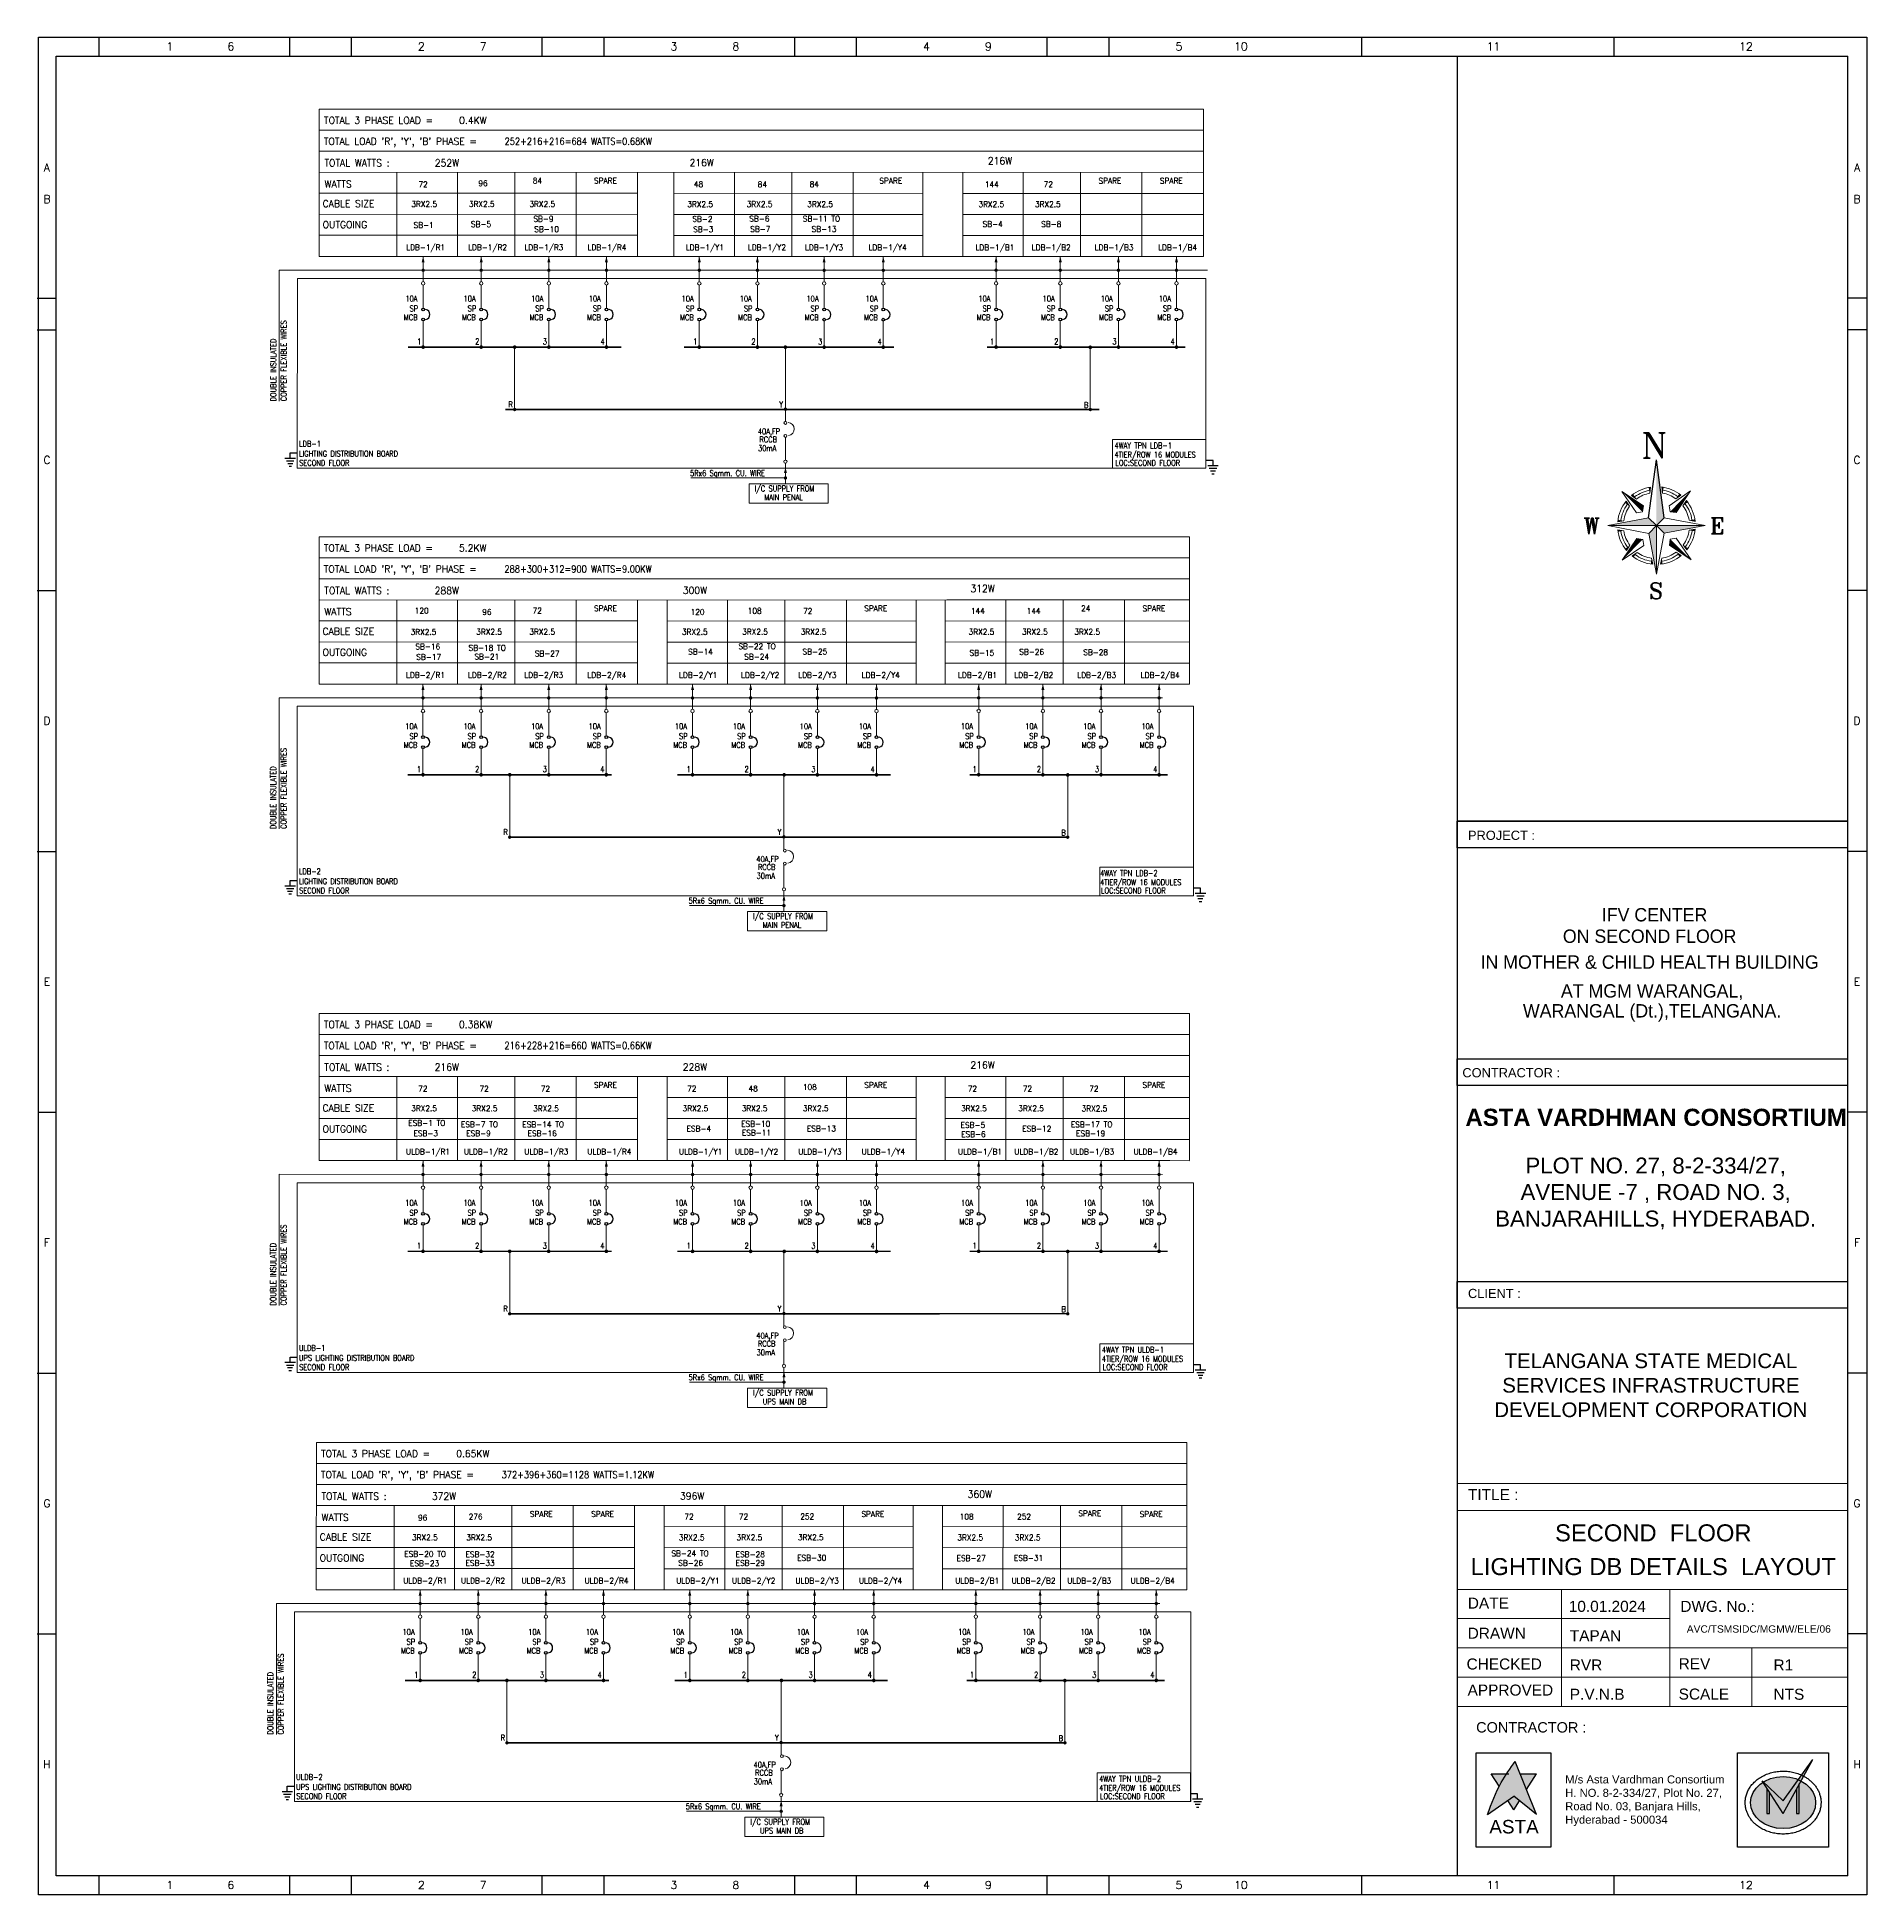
# Model space of a CAD drawing. Extents: x 2982526 to 3410143, y -1442121 to -1332990.
# Drawn here: x 3208630 to 3246031, y -1442121 to -1404164 of the extents above; entities that cross this region are included whole.
import ezdxf
from ezdxf.enums import TextEntityAlignment as Align

# ---------------------------------------------------------------- set-up
doc = ezdxf.new("R2010")
doc.units = 0
doc.header["$MEASUREMENT"] = 0
for name, pattern in [('1', [0, 0, 0]), ('AUDIT_D_120818183714-2', [0, 0, 0]), ('AUDIT_D_121128145614-0', [0])]:
    doc.linetypes.add(name, pattern=pattern)
doc.layers.get('0').update_dxf_attribs({"color": 6, "linetype": '1'})
for name, color, linetype in [('E_SCHEME', 230, 'AUDIT_D_120818183714-2'), ('E_TEXT', 7, 'AUDIT_D_121128145614-0'), ('LOGO', 250, '1'), ('Raw Loop', 30, 'Continuous'), ('TEXT', 5, '1'), ('TITLE', 7, 'Continuous'), ('walls', 1, 'Continuous')]:
    doc.layers.add(name, color=color, linetype=linetype)
doc.layers.add('ELE- DB DETAIL', color=7, linetype='Continuous', lineweight=18)
doc.layers.add('ELE-CABLE TRAY', color=31, linetype='Continuous', lineweight=0)
doc.layers.add('ELE-LIGHTING WIRING', color=7, linetype='Continuous', true_color=0x63d7b6)
doc.styles.add('ARIAL', font='arial.ttf')
doc.styles.add('ROMAN', font='romans.shx')
doc.styles.add('ROMANS', font='romans.shx')
doc.styles.add('RT', font='romant.shx')
doc.styles.add('SIMPLEX', font='SIMPLEX')

# ---------------------------------------------------------------- blocks, each defined once
blk = doc.blocks.new('EARTH')
at = {"color": 1, "linetype": 'Continuous', "lineweight": -3}
for p, q in [((-3.7, 0), (0, 0)), ((-3.7, -2.75), (-3.7, 0))]:
    blk.add_line(p, q, dxfattribs=at)
at = {"color": 1, "lineweight": -3}
for p, q in [((-6.45, -2.75), (-0.96, -2.75)), ((-5.65, -4.16), (-1.76, -4.16)), ((-5, -5.53), (-2.41, -5.53)), ((-4.35, -7.04), (-3.05, -7.04))]:
    blk.add_line(p, q, dxfattribs=at)
blk = doc.blocks.new('m c b')
at = {"color": 5}
for centre in [(0, -0.52), (0, -4.34)]:
    blk.add_circle(centre, 0.521, dxfattribs=at)
blk.add_arc((0.61, -2.43), 1.95, 281.32701, 78.67299, dxfattribs=at)
blk = doc.blocks.new('PHASE')
at = {"color": 5}
for centre in [(275896, 131407), (275896, 131299)]:
    blk.add_circle(centre, 11.8, dxfattribs=at)
blk.add_arc((275916, 131356), 53.3, 275.7894, 88.1583, dxfattribs=at)
blk = doc.blocks.new('A$C772B36EA')
at = {"layer": 'TITLE', "color": 5}
for p in [(-343, 338), (338, 343)]:
    blk.add_line(p, (0, 2877), dxfattribs=at)
at = {"layer": 'TITLE', "color": 8, "lineweight": 5}
for p, q in [((-287, 1418), (-252, 1683)), ((-287, 1418), (-252, 1683)), ((270, 1421), (233, 1686)), ((270, 1421), (233, 1686)), ((270, 1421), (233, 1686)), ((-566, 858), (-1516, 1493)), ((-866, 553), (-1516, 1493)), ((-1173, 847), (-1326, 1068)), ((-865, 1160), (-1088, 1309)), ((-606, 597), (-566, 858)), ((553, 866), (1493, 1516)), ((597, 606), (553, 866)), ((847, 1173), (1068, 1326)), ((858, 566), (1493, 1516)), ((1160, 865), (1309, 1088)), ((-343, 338), (-2128, 0)), ((-2128, 0), (0, 0)), ((0, 0), (-2128, 0)), ((-338, -343), (-2128, 0)), ((-1432, 209), (-1695, 156)), ((-606, 597), (-866, 553)), ((0, 0), (-343, 338)), ((-343, 338), (0, 0)), ((-338, -343), (0, 0)), ((0, 0), (-338, -343)), ((0, 0), (338, 343)), ((338, 343), (0, 0)), ((0, 0), (343, -338)), ((343, -338), (0, 0)), ((0, 0), (0, -2128)), ((0, -2128), (0, 0)), ((0, 0), (2128, 0)), ((2128, 0), (0, 0)), ((338, 343), (2128, 0)), ((343, -338), (2128, 0)), ((597, 606), (858, 566)), ((1428, 230), (1692, 182)), ((-1428, -230), (-1692, -182)), ((-858, -566), (-1493, -1516)), ((-597, -606), (-858, -566)), ((-597, -606), (-553, -866)), ((-338, -343), (0, -2128)), ((343, -338), (0, -2128)), ((606, -597), (566, -858)), ((606, -597), (866, -553)), ((866, -553), (1516, -1493)), ((1432, -209), (1695, -156)), ((-553, -866), (-1493, -1516)), ((-1160, -865), (-1309, -1088)), ((-847, -1173), (-1068, -1326)), ((-209, -1432), (-156, -1695)), ((230, -1428), (182, -1692)), ((566, -858), (1516, -1493)), ((865, -1160), (1088, -1309)), ((1173, -847), (1326, -1068))]:
    blk.add_line(p, q, dxfattribs=at)
for radius, start, end in [(1702, 98.52692, 129.72625), (1702, 51.14269, 82.1348), (1702, 141.14269, 174.72625), (1575, 144.16121, 171.70773), (1447, 144.16121, 171.70773), (1575, 99.85136, 126.70773), (1447, 101.42181, 126.70773), (1575, 54.16121, 80.81434), (1447, 54.16121, 79.24868), (1447, 9.16121, 36.70773), (1575, 9.16121, 36.70773), (1702, 6.14269, 39.72625), (1702, 186.14269, 219.72625), (1575, 189.16121, 216.70773), (1447, 189.16121, 216.70773), (1447, 324.16121, 351.70773), (1575, 324.16121, 351.70773), (1702, 321.14269, 354.72625), (1702, 231.14269, 264.72625), (1575, 234.16121, 261.70773), (1447, 234.16121, 261.70773), (1702, 276.14269, 309.72625), (1447, 279.1612, 306.70773), (1575, 279.1612, 306.70773)]:
    blk.add_arc((0, 0), radius, start, end, dxfattribs=at)
at = {"layer": 'TITLE', "color": 5}
blk.add_solid([(0, 2877), (338, 343), (0, 0)], dxfattribs=at)
at = {"layer": 'TITLE', "color": 8, "lineweight": 5}
for points in [[(-252, 1683), (-340, 1668), (-287, 1418)], [(233, 1686), (320, 1672), (270, 1421)], [(-1516, 1493), (-566, 858), (-606, 597)], [(-1326, 1068), (-1380, 997), (-1173, 847)], [(-1088, 1309), (-1017, 1365), (-865, 1160)], [(1493, 1516), (858, 566), (597, 606)], [(1068, 1326), (997, 1380), (847, 1173)], [(1309, 1088), (1365, 1017), (1160, 865)], [(-2128, 0), (-343, 338), (0, 0)], [(-1684, 245), (-1695, 156), (-1432, 209)], [(0, -2128), (-338, -343), (0, 0)], [(2128, 0), (343, -338), (0, 0)], [(1680, 271), (1692, 182), (1428, 230)], [(-1680, -271), (-1692, -182), (-1428, -230)], [(-1493, -1516), (-858, -566), (-597, -606)], [(1516, -1493), (566, -858), (606, -597)], [(1684, -245), (1695, -156), (1432, -209)], [(-1309, -1088), (-1365, -1017), (-1160, -865)], [(-1068, -1326), (-997, -1380), (-847, -1173)], [(-245, -1684), (-156, -1695), (-209, -1432)], [(271, -1680), (182, -1692), (230, -1428)], [(1088, -1309), (1017, -1365), (865, -1160)], [(1326, -1068), (1380, -997), (1173, -847)]]:
    blk.add_solid(points, dxfattribs=at)
blk = doc.blocks.new('ASDDD')
at = {"layer": 'TITLE', "color": 7}
for p, q in [((3233596, -1404164), (3270971, -1404164)), ((3233596, -1442121), (3233596, -1404164)), ((3234836, -1404556), (3234836, -1404164)), ((3238733, -1404556), (3238733, -1404164)), ((3239998, -1404556), (3239998, -1404164)), ((3243895, -1404556), (3243895, -1404164)), ((3245160, -1404556), (3245160, -1404164)), ((3249057, -1404556), (3249057, -1404164)), ((3250322, -1404556), (3250322, -1404164)), ((3254219, -1404556), (3254219, -1404164)), ((3255485, -1404556), (3255485, -1404164)), ((3260647, -1404556), (3260647, -1404164)), ((3265809, -1404556), (3265809, -1404164)), ((3270971, -1404164), (3270971, -1442121)), ((3270971, -1409494), (3270580, -1409494)), ((3270971, -1410142), (3270580, -1410142)), ((3270971, -1415472), (3270580, -1415472)), ((3270971, -1420802), (3270580, -1420802)), ((3270971, -1426132), (3270580, -1426132)), ((3270971, -1431462), (3270580, -1431462)), ((3270971, -1436791), (3270580, -1436791)), ((3270971, -1442121), (3233596, -1442121))]:
    blk.add_line(p, q, dxfattribs=at)
at = {"layer": 'TITLE'}
for p, q in [((3233962, -1404556), (3270580, -1404556)), ((3233962, -1441730), (3233962, -1404556)), ((3270580, -1441730), (3270580, -1404556)), ((3270580, -1441730), (3233962, -1441730))]:
    blk.add_line(p, q, dxfattribs=at)
at = {"layer": 'TITLE', "color": 0}
for p, q in [((3233570, -1409494), (3233962, -1409494)), ((3233570, -1410142), (3233962, -1410142)), ((3233570, -1415472), (3233962, -1415472)), ((3233570, -1420802), (3233962, -1420802)), ((3233596, -1426132), (3233962, -1426132)), ((3233570, -1431462), (3233962, -1431462)), ((3233570, -1436791), (3233962, -1436791)), ((3234836, -1442121), (3234836, -1441730)), ((3238733, -1442121), (3238733, -1441730)), ((3239998, -1442121), (3239998, -1441730)), ((3243895, -1442121), (3243895, -1441730)), ((3245160, -1442121), (3245160, -1441730)), ((3249057, -1442121), (3249057, -1441730)), ((3250322, -1442121), (3250322, -1441730)), ((3254219, -1442121), (3254219, -1441730)), ((3255485, -1442121), (3255485, -1441730)), ((3260647, -1442121), (3260647, -1441730)), ((3265809, -1442121), (3265809, -1441730))]:
    blk.add_line(p, q, dxfattribs=at)
at = {"layer": 'TITLE', "color": 7, "style": 'ROMANS', "width": 1}
for s, height, p in [('1', 162, (3236283, -1404354)), ('6', 162, (3237527, -1404354)), ('2', 162, (3241424, -1404354)), ('7', 162, (3242689, -1404354)), ('3', 162, (3246586, -1404354)), ('8', 162, (3247851, -1404354)), ('4', 162, (3251748, -1404354)), ('9', 162, (3253014, -1404354)), ('5', 162, (3256910, -1404354)), ('10', 162.3, (3258176, -1404354)), ('11', 162.3, (3263338, -1404354)), ('12', 162.3, (3268500, -1404354)), ('A', 162, (3270771, -1406825)), ('B', 162, (3270771, -1407473)), ('C', 162, (3270771, -1412803)), ('D', 162, (3270771, -1418133)), ('E', 162, (3270771, -1423463)), ('F', 162, (3270771, -1428792)), ('G', 162, (3270771, -1434122)), ('H', 162, (3270771, -1439452))]:
    blk.add_text(s, height=height, dxfattribs=at).set_placement(p, align=Align.MIDDLE)
at = {"layer": 'TITLE', "color": 0, "style": 'ROMANS', "width": 1}
for s, height, p in [('A', 162, (3233770, -1406825)), ('B', 162, (3233770, -1407473)), ('C', 162, (3233770, -1412803)), ('D', 162, (3233770, -1418133)), ('E', 162, (3233770, -1423463)), ('F', 162, (3233770, -1428792)), ('G', 162, (3233770, -1434122)), ('H', 162, (3233770, -1439452)), ('1', 162, (3236283, -1441920)), ('6', 162, (3237527, -1441920)), ('2', 162, (3241424, -1441920)), ('7', 162, (3242689, -1441920)), ('3', 162, (3246586, -1441920)), ('8', 162, (3247851, -1441920)), ('4', 162, (3251748, -1441920)), ('9', 162, (3253014, -1441920)), ('5', 162, (3256910, -1441920)), ('10', 162.3, (3258176, -1441920)), ('11', 162.3, (3263338, -1441920)), ('12', 162.3, (3268500, -1441920))]:
    blk.add_text(s, height=height, dxfattribs=at).set_placement(p, align=Align.MIDDLE)
blk = doc.blocks.new('IVF-CONTRACTOR')
at = {"layer": 'LOGO', "lineweight": -3, "true_color": 0x293189}
h = blk.add_hatch(color=177, dxfattribs=at)
h.dxf.hatch_style = 1
edge = h.paths.add_edge_path()
edge.add_spline(control_points=[(3037286, -1386527), (3037185, -1386667), (3036944, -1387001), (3036801, -1387388), (3036719, -1387609)], knot_values=[0, 0, 0, 0, 519.520055, 1226.818077, 1226.818077, 1226.818077, 1226.818077], degree=3, periodic=0)
edge.add_line((3036719, -1387609), (3037255, -1387240))
edge.add_line((3037255, -1387240), (3037717, -1387609))
edge.add_line((3037717, -1387609), (3037286, -1386527))
at = {"layer": 'LOGO', "true_color": 0xed1f24}
h = blk.add_hatch(color=240, dxfattribs=at)
h.dxf.hatch_style = 1
edge = h.paths.add_edge_path()
edge.add_line((3042760, -1387590), (3043125, -1386925))
edge.add_ellipse((3042760, -1387369), major_axis=(-665, 0), ratio=0.800236, start_angle=-123.3804, end_angle=-117.8517)
edge.add_line((3043070, -1386899), (3042760, -1387331))
edge.add_line((3042760, -1387331), (3042356, -1386946))
edge.add_ellipse((3042760, -1387369), major_axis=(-665, 0), ratio=0.800236, start_angle=-52.6357, end_angle=-51.8324)
edge.add_line((3042349, -1386951), (3042760, -1387590))
edge = h.paths.add_edge_path()
edge.add_spline(control_points=[(3043179, -1386828), (3043165, -1386821), (3043150, -1386814), (3043136, -1386807)], knot_values=[-2.156071, -2.156071, -2.156071, -2.156071, -2.090953, -2.090953, -2.090953, -2.090953], degree=3, periodic=0)
edge.add_line((3043136, -1386807), (3043070, -1386899))
edge.add_ellipse((3042760, -1387369), major_axis=(-665, 0), ratio=0.800236, start_angle=-123.3804, end_angle=-117.8517, ccw=False)
edge.add_line((3043125, -1386925), (3043179, -1386828))
edge = h.paths.add_edge_path()
edge.add_line((3043367, -1386486), (3043136, -1386807))
edge.add_spline(control_points=[(3043136, -1386807), (3043150, -1386814), (3043165, -1386821), (3043179, -1386828)], knot_values=[-2.156071, -2.156071, -2.156071, -2.156071, -2.090953, -2.090953, -2.090953, -2.090953], degree=3, periodic=0)
edge.add_line((3043179, -1386828), (3043367, -1386486))
at = {"layer": 'LOGO', "lineweight": -3, "true_color": 0xc7c8ca}
h = blk.add_hatch(color=9, dxfattribs=at)
h.dxf.hatch_style = 1
edge = h.paths.add_edge_path()
edge.add_spline(control_points=[(3036953, -1387033), (3036967, -1387008), (3037022, -1386919), (3037088, -1386836), (3037139, -1386779)], knot_values=[3356.588859, 3356.588859, 3356.588859, 3356.588859, 3831.174934, 5081.098827, 5081.098827, 5081.098827, 5081.098827], degree=3, periodic=0)
edge.add_line((3037139, -1386779), (3036793, -1386779))
edge.add_line((3036793, -1386779), (3036953, -1387033))
h.paths.add_polyline_path([(3037717, -1386779), (3037386, -1386779), (3037515, -1387102)])
h.paths.add_polyline_path([(3037370, -1387332), (3037255, -1387240), (3037134, -1387323), (3037255, -1387517)])
at = {"layer": 'LOGO', "true_color": 0x139b48}
h = blk.add_hatch(color=114, dxfattribs=at)
h.dxf.hatch_style = 1
edge = h.paths.add_edge_path()
edge.add_ellipse((3042760, -1387369), major_axis=(-665, 0), ratio=0.800236, start_angle=-51.8324, end_angle=236.6196)
edge.add_line((3043125, -1386925), (3043091, -1386988))
edge.add_line((3043091, -1386988), (3043091, -1387590))
edge.add_line((3043091, -1387590), (3043036, -1387590))
edge.add_line((3043036, -1387590), (3043036, -1387088))
edge.add_line((3043036, -1387088), (3042760, -1387590))
edge.add_line((3042760, -1387590), (3042484, -1387160))
edge.add_line((3042484, -1387160), (3042484, -1387590))
edge.add_line((3042484, -1387590), (3042428, -1387590))
edge.add_line((3042428, -1387590), (3042428, -1387075))
edge.add_line((3042428, -1387075), (3042349, -1386951))
edge = h.paths.add_edge_path()
edge.add_ellipse((3042760, -1387369), major_axis=(-665, 0), ratio=0.800236, start_angle=-117.8517, end_angle=-52.6357)
edge.add_line((3042356, -1386946), (3042760, -1387331))
edge.add_line((3042760, -1387331), (3043070, -1386899))
at = {"layer": 'LOGO', "true_color": 0xed1f24}
h = blk.add_hatch(color=240, dxfattribs=at)
h.dxf.hatch_style = 1
edge = h.paths.add_edge_path()
edge.add_line((3042329, -1386921), (3042349, -1386951))
edge.add_ellipse((3042760, -1387369), major_axis=(-665, 0), ratio=0.800236, start_angle=-52.6357, end_angle=-51.8324, ccw=False)
edge.add_line((3042356, -1386946), (3042329, -1386921))
at = {"layer": 'LOGO', "true_color": 0x000000}
h = blk.add_hatch(color=18, dxfattribs=at)
h.dxf.hatch_style = 1
h.paths.add_polyline_path([(3042484, -1387160), (3042428, -1387075), (3042428, -1387590), (3042484, -1387590)])
h.paths.add_polyline_path([(3043036, -1387590), (3043091, -1387590), (3043091, -1386988), (3043036, -1387088)])
at = {"layer": 'LOGO', "color": 18, "lineweight": -3, "true_color": 0x000000}
for p, q in [((3036484, -1386350), (3038013, -1386350)), ((3036484, -1388267), (3036484, -1386350)), ((3036485, -1386350), (3038009, -1386350)), ((3036485, -1388278), (3036485, -1386350)), ((3038013, -1386350), (3038013, -1388267)), ((3041829, -1386350), (3043688, -1386350)), ((3043688, -1386350), (3043688, -1388278)), ((3038011, -1388278), (3036483, -1388278))]:
    blk.add_line(p, q, dxfattribs=at)
at = {"layer": 'LOGO', "color": 18, "true_color": 0x000000}
for p, q in [((3036485, -1386350), (3038009, -1386350)), ((3036485, -1388278), (3036485, -1386350)), ((3036485, -1388278), (3036485, -1386350)), ((3036485, -1386350), (3038009, -1386350)), ((3038013, -1386350), (3038013, -1388278)), ((3041829, -1386350), (3043688, -1386350)), ((3041829, -1388278), (3041829, -1386350)), ((3042760, -1387590), (3043367, -1386486)), ((3042760, -1387331), (3043367, -1386486)), ((3043688, -1386350), (3043688, -1388278)), ((3042760, -1387590), (3042329, -1386921)), ((3042329, -1386921), (3042760, -1387331)), ((3042428, -1387075), (3042428, -1387590)), ((3042484, -1387590), (3042484, -1387160)), ((3043036, -1387088), (3043036, -1387590)), ((3043091, -1387590), (3043091, -1386988)), ((3042428, -1387590), (3042484, -1387590)), ((3043036, -1387590), (3043091, -1387590)), ((3038009, -1388278), (3036485, -1388278)), ((3043688, -1388278), (3041829, -1388278))]:
    blk.add_line(p, q, dxfattribs=at)
at = {"layer": 'LOGO', "color": 251, "lineweight": -3, "true_color": 0x636466}
for p, q in [((3037717, -1387609), (3037286, -1386527)), ((3036793, -1386779), (3037155, -1386779)), ((3036953, -1387033), (3036793, -1386779)), ((3037386, -1386779), (3037717, -1386779)), ((3037515, -1387102), (3037717, -1386779)), ((3036719, -1387609), (3037255, -1387240)), ((3037255, -1387517), (3037134, -1387323)), ((3037717, -1387609), (3037255, -1387240)), ((3037255, -1387517), (3037370, -1387332))]:
    blk.add_line(p, q, dxfattribs=at)
at = {"layer": 'LOGO', "color": 18, "true_color": 0x000000}
blk.add_ellipse((3042760, -1387369), major_axis=(-665, 0), ratio=0.800236, start_param=-3.141592653589793, end_param=3.141592653589793, dxfattribs=at)
at = {"layer": 'LOGO', "color": 251, "lineweight": -3, "true_color": 0x636466}
blk.add_spline([(3036719, -1387609), (3036998, -1386959), (3037286, -1386527)], degree=3, dxfattribs=at)
at = {"layer": 'LOGO', "color": 18, "true_color": 0x000000}
blk.add_open_spline([(3043535, -1387369), (3043535, -1387353), (3043534, -1387336), (3043530, -1387296), (3043527, -1387272), (3043516, -1387226), (3043509, -1387202), (3043492, -1387157), (3043483, -1387135), (3043460, -1387092), (3043448, -1387071), (3043420, -1387031), (3043405, -1387011), (3043372, -1386974), (3043355, -1386956), (3043318, -1386922), (3043298, -1386906), (3043258, -1386875), (3043236, -1386861), (3043183, -1386829), (3043150, -1386812), (3043081, -1386783), (3043045, -1386771), (3042972, -1386750), (3042935, -1386742), (3042860, -1386731), (3042821, -1386728), (3042745, -1386726), (3042706, -1386727), (3042630, -1386735), (3042593, -1386741), (3042518, -1386757), (3042482, -1386768), (3042412, -1386794), (3042377, -1386809), (3042312, -1386843), (3042280, -1386862), (3042221, -1386905), (3042194, -1386928), (3042147, -1386974), (3042127, -1386996), (3042091, -1387042), (3042074, -1387067), (3042045, -1387117), (3042033, -1387143), (3042012, -1387197), (3042003, -1387225), (3041992, -1387276), (3041988, -1387299), (3041984, -1387347), (3041984, -1387371), (3041986, -1387418), (3041989, -1387442), (3041997, -1387489), (3042003, -1387512), (3042018, -1387557), (3042026, -1387580), (3042047, -1387623), (3042058, -1387645), (3042084, -1387686), (3042098, -1387706), (3042129, -1387744), (3042145, -1387762), (3042180, -1387798), (3042199, -1387814), (3042238, -1387846), (3042259, -1387861), (3042311, -1387894), (3042343, -1387912), (3042409, -1387944), (3042444, -1387957), (3042515, -1387980), (3042552, -1387989), (3042626, -1388003), (3042664, -1388007), (3042740, -1388012), (3042778, -1388012), (3042854, -1388008), (3042892, -1388003), (3042966, -1387989), (3043003, -1387980), (3043074, -1387958), (3043109, -1387944), (3043175, -1387913), (3043208, -1387895), (3043268, -1387856), (3043297, -1387834), (3043351, -1387787), (3043376, -1387761), (3043416, -1387713), (3043432, -1387690), (3043462, -1387643), (3043475, -1387619), (3043497, -1387569), (3043507, -1387543), (3043522, -1387491), (3043527, -1387464), (3043533, -1387415), (3043535, -1387392), (3043535, -1387369)], degree=3, knots=[-3.141593, -3.141593, -3.141593, -3.141593, -3.06788, -3.06788, -2.960953, -2.960953, -2.854026, -2.854026, -2.747099, -2.747099, -2.640172, -2.640172, -2.533245, -2.533245, -2.426319, -2.426319, -2.319392, -2.319392, -2.212465, -2.212465, -2.059875, -2.059875, -1.907286, -1.907286, -1.754697, -1.754697, -1.602107, -1.602107, -1.449518, -1.449518, -1.296928, -1.296928, -1.144339, -1.144339, -0.99175, -0.99175, -0.83916, -0.83916, -0.686571, -0.686571, -0.558641, -0.558641, -0.43071, -0.43071, -0.30278, -0.30278, -0.17485, -0.17485, -0.068516, -0.068516, 0.037819, 0.037819, 0.144154, 0.144154, 0.250488, 0.250488, 0.356823, 0.356823, 0.463157, 0.463157, 0.569492, 0.569492, 0.675826, 0.675826, 0.782161, 0.782161, 0.888495, 0.888495, 1.039928, 1.039928, 1.191361, 1.191361, 1.342794, 1.342794, 1.494227, 1.494227, 1.64566, 1.64566, 1.797093, 1.797093, 1.948526, 1.948526, 2.099959, 2.099959, 2.251392, 2.251392, 2.402825, 2.402825, 2.554258, 2.554258, 2.675591, 2.675591, 2.796924, 2.796924, 2.918258, 2.918258, 3.039591, 3.039591, 3.141593, 3.141593, 3.141593, 3.141593], dxfattribs=at)
at = {"layer": 'LOGO', "lineweight": -3, "attachment_point": 1, "style": 'ARIAL'}
for s, width, gutter_width, insert, char_height in [('{\\C256;CONTRACTOR :}', 3919.85, 1060, (3036485, -1385725), 212.06), ('{\\C256;M/s Asta Vardhman Consortium\\PH. NO. 8-2-334/27, Plot No. 27, Road No. 03, Banjara Hills, Hyderabad - 500034}', 3696.75, 822, (3038306, -1386813), 164.38)]:
    blk.add_mtext_dynamic_manual_height_columns(s, width=width, gutter_width=gutter_width, heights=[0], dxfattribs=dict(at, insert=insert, char_height=char_height))
at = {"layer": 'LOGO', "color": 18, "lineweight": 100, "true_color": 0x000000, "insert": (3036754, -1387723), "char_height": 276.9, "attachment_point": 1, "style": 'ARIAL'}
blk.add_mtext_dynamic_manual_height_columns('ASTA', width=997.56, gutter_width=254, heights=[0], dxfattribs=at)

msp = doc.modelspace()

# ---------------------------------------------------------------- linework, layer by layer
at = {"color": 18, "lineweight": 0, "ltscale": 2, "true_color": 0x000000}
for p, q in [((3237657.9, -1435882.5), (3245639, -1435882.5)), ((3237657.9, -1438270.4), (3245639, -1438270.4))]:
    msp.add_line(p, q, dxfattribs=at)
at = {"color": 18, "lineweight": 0, "true_color": 0x000000}
for p, q in [((3239790.6, -1438270.4), (3239790.6, -1435878.5)), ((3242000.9, -1435878.5), (3242000.9, -1438270.4)), ((3242000.9, -1436476.6), (3237657.9, -1436476.6)), ((3237657.9, -1437074.7), (3245639, -1437074.7)), ((3243681.9, -1438270.4), (3243681.9, -1437074.7)), ((3245639, -1437672.6), (3237657.9, -1437672.6))]:
    msp.add_line(p, q, dxfattribs=at)
at = {"layer": 'E_SCHEME', "color": 5, "linetype": 'Continuous', "lineweight": 0}
for p, q in [((3216519.7, -1409159.6, 0), (3216519.7, -1408644, 0)), ((3217707.2, -1409159.6, 0), (3217707.2, -1408644, 0)), ((3219089.8, -1409159.6, 0), (3219089.8, -1408644, 0)), ((3220266.8, -1409159.6, 0), (3220266.8, -1408644, 0)), ((3222165.3, -1409160.2, 0), (3222165.3, -1408644.6, 0)), ((3223352.8, -1409160.2, 0), (3223352.8, -1408644.6, 0)), ((3224716.7, -1409161, 0), (3224716.7, -1408645.3, 0)), ((3225925.8, -1409161, 0), (3225925.8, -1408645.3, 0)), ((3228231, -1409159, 0), (3228231, -1408643.4, 0)), ((3229544.2, -1409159.8, 0), (3229544.2, -1408644.1, 0)), ((3230731.8, -1409159.8, 0), (3230731.8, -1408644.1, 0)), ((3231919.3, -1409159.8, 0), (3231919.3, -1408644.1, 0)), ((3216519.7, -1409701.7, 0), (3216519.7, -1409230.1, 0)), ((3217707.2, -1409701.7, 0), (3217707.2, -1409230.1, 0)), ((3219089.8, -1409701.7, 0), (3219089.8, -1409230.1, 0)), ((3220266.8, -1409701.7, 0), (3220266.8, -1409230.1, 0)), ((3222165.3, -1409702.4, 0), (3222165.3, -1409230.7, 0)), ((3223352.8, -1409702.4, 0), (3223352.8, -1409230.7, 0)), ((3224716.7, -1409703.1, 0), (3224716.7, -1409231.5, 0)), ((3225925.8, -1409703.1, 0), (3225925.8, -1409231.5, 0)), ((3228231, -1409701.2, 0), (3228231, -1409229.5, 0)), ((3229544.2, -1409701.9, 0), (3229544.2, -1409230.2, 0)), ((3230731.8, -1409701.9, 0), (3230731.8, -1409230.2, 0)), ((3231919.3, -1409701.9, 0), (3231919.3, -1409230.2, 0)), ((3216519.7, -1409962.5, 0), (3216519.7, -1410497, 0)), ((3217707.2, -1409962.5, 0), (3217707.2, -1410497, 0)), ((3219089.8, -1409962.5, 0), (3219089.8, -1410497, 0)), ((3220266.8, -1409962.5, 0), (3220266.8, -1410497, 0)), ((3222165.3, -1409963.2, 0), (3222165.3, -1410497.6, 0)), ((3223352.8, -1409963.2, 0), (3223352.8, -1410497.6, 0)), ((3224716.7, -1409963.9, 0), (3224716.7, -1410498.4, 0)), ((3225925.8, -1409963.9, 0), (3225925.8, -1410498.4, 0)), ((3228231, -1409962, 0), (3228231, -1410496.4, 0)), ((3229544.2, -1409962.7, 0), (3229544.2, -1410497.1, 0)), ((3230731.8, -1409962.7, 0), (3230731.8, -1410497.1, 0)), ((3231919.3, -1409962.7, 0), (3231919.3, -1410497.1, 0)), ((3216517.1, -1417897.8, 0), (3216517.1, -1417382.2, 0)), ((3217704.6, -1417897.8, 0), (3217704.6, -1417382.2, 0)), ((3219087.2, -1417897.8, 0), (3219087.2, -1417382.2, 0)), ((3220264.2, -1417897.8, 0), (3220264.2, -1417382.2, 0)), ((3222026.9, -1417898.1, 0), (3222026.9, -1417382.4, 0)), ((3223214.5, -1417898.1, 0), (3223214.5, -1417382.4, 0)), ((3224578.3, -1417898.8, 0), (3224578.3, -1417383.2, 0)), ((3225787.4, -1417898.8, 0), (3225787.4, -1417383.2, 0)), ((3227875.3, -1417896.9, 0), (3227875.3, -1417381.3, 0)), ((3229188.5, -1417897.7, 0), (3229188.5, -1417382, 0)), ((3230376.1, -1417897.7, 0), (3230376.1, -1417382, 0)), ((3231563.6, -1417897.7, 0), (3231563.6, -1417382, 0)), ((3216517.1, -1418440, 0), (3216517.1, -1417968.3, 0)), ((3217704.6, -1418440, 0), (3217704.6, -1417968.3, 0)), ((3219087.2, -1418440, 0), (3219087.2, -1417968.3, 0)), ((3220264.2, -1418440, 0), (3220264.2, -1417968.3, 0)), ((3222026.9, -1418440.2, 0), (3222026.9, -1417968.6, 0)), ((3223214.5, -1418440.2, 0), (3223214.5, -1417968.6, 0)), ((3224578.3, -1418441, 0), (3224578.3, -1417969.3, 0)), ((3225787.4, -1418441, 0), (3225787.4, -1417969.3, 0)), ((3227875.3, -1418439.1, 0), (3227875.3, -1417967.4, 0)), ((3229188.5, -1418439.8, 0), (3229188.5, -1417968.1, 0)), ((3230376.1, -1418439.8, 0), (3230376.1, -1417968.1, 0)), ((3231563.6, -1418439.8, 0), (3231563.6, -1417968.1, 0)), ((3216517.1, -1418700.8, 0), (3216517.1, -1419235.2, 0)), ((3217704.6, -1418700.8, 0), (3217704.6, -1419235.2, 0)), ((3219087.2, -1418700.8, 0), (3219087.2, -1419235.2, 0)), ((3220264.2, -1418700.8, 0), (3220264.2, -1419235.2, 0)), ((3222026.9, -1418701, 0), (3222026.9, -1419235.5, 0)), ((3223214.5, -1418701, 0), (3223214.5, -1419235.5, 0)), ((3224578.3, -1418701.8, 0), (3224578.3, -1419236.2, 0)), ((3225787.4, -1418701.8, 0), (3225787.4, -1419236.2, 0)), ((3227875.3, -1418699.9, 0), (3227875.3, -1419234.3, 0)), ((3229188.5, -1418700.6, 0), (3229188.5, -1419235, 0)), ((3230376.1, -1418700.6, 0), (3230376.1, -1419235, 0)), ((3231563.6, -1418700.6, 0), (3231563.6, -1419235, 0)), ((3216517.2, -1427635.5, 0), (3216517.2, -1427119.9, 0)), ((3217704.8, -1427635.5, 0), (3217704.8, -1427119.9, 0)), ((3219087.4, -1427635.5, 0), (3219087.4, -1427119.9, 0)), ((3220264.4, -1427635.5, 0), (3220264.4, -1427119.9, 0)), ((3222027.1, -1427635.8, 0), (3222027.1, -1427120.1, 0)), ((3223214.6, -1427635.8, 0), (3223214.6, -1427120.1, 0)), ((3224578.5, -1427636.5, 0), (3224578.5, -1427120.9, 0)), ((3225787.6, -1427636.5, 0), (3225787.6, -1427120.9, 0)), ((3227875.5, -1427634.6, 0), (3227875.5, -1427119, 0)), ((3229188.7, -1427635.3, 0), (3229188.7, -1427119.7, 0)), ((3230376.2, -1427635.3, 0), (3230376.2, -1427119.7, 0)), ((3231563.8, -1427635.3, 0), (3231563.8, -1427119.7, 0)), ((3216517.2, -1428177.6, 0), (3216517.2, -1427706, 0)), ((3217704.8, -1428177.6, 0), (3217704.8, -1427706, 0)), ((3219087.4, -1428177.6, 0), (3219087.4, -1427706, 0)), ((3220264.4, -1428177.6, 0), (3220264.4, -1427706, 0)), ((3222027.1, -1428177.9, 0), (3222027.1, -1427706.2, 0)), ((3223214.6, -1428177.9, 0), (3223214.6, -1427706.2, 0)), ((3224578.5, -1428178.6, 0), (3224578.5, -1427707, 0)), ((3225787.6, -1428178.6, 0), (3225787.6, -1427707, 0)), ((3227875.5, -1428176.8, 0), (3227875.5, -1427705.1, 0)), ((3229188.7, -1428177.5, 0), (3229188.7, -1427705.8, 0)), ((3230376.2, -1428177.5, 0), (3230376.2, -1427705.8, 0)), ((3231563.8, -1428177.5, 0), (3231563.8, -1427705.8, 0)), ((3216517.2, -1428438.4, 0), (3216517.2, -1428972.9, 0)), ((3217704.8, -1428438.4, 0), (3217704.8, -1428972.9, 0)), ((3219087.4, -1428438.4, 0), (3219087.4, -1428972.9, 0)), ((3220264.4, -1428438.4, 0), (3220264.4, -1428972.9, 0)), ((3222027.1, -1428438.7, 0), (3222027.1, -1428973.1, 0)), ((3223214.6, -1428438.7, 0), (3223214.6, -1428973.1, 0)), ((3224578.5, -1428439.4, 0), (3224578.5, -1428973.9, 0)), ((3225787.6, -1428439.4, 0), (3225787.6, -1428973.9, 0)), ((3227875.5, -1428437.6, 0), (3227875.5, -1428972, 0)), ((3229188.7, -1428438.3, 0), (3229188.7, -1428972.7, 0)), ((3230376.2, -1428438.3, 0), (3230376.2, -1428972.7, 0)), ((3231563.8, -1428438.3, 0), (3231563.8, -1428972.7, 0)), ((3216459.7, -1436402.5, 0), (3216459.7, -1435886.8, 0)), ((3217647.3, -1436402.5, 0), (3217647.3, -1435886.8, 0)), ((3219029.8, -1436402.5, 0), (3219029.8, -1435886.8, 0)), ((3220206.8, -1436402.5, 0), (3220206.8, -1435886.8, 0)), ((3221969.5, -1436402.7, 0), (3221969.5, -1435887.1, 0)), ((3223157.1, -1436402.7, 0), (3223157.1, -1435887.1, 0)), ((3224520.9, -1436403.5, 0), (3224520.9, -1435887.8, 0)), ((3225730.1, -1436403.5, 0), (3225730.1, -1435887.8, 0)), ((3227818, -1436401.6, 0), (3227818, -1435885.9, 0)), ((3229131.2, -1436402.3, 0), (3229131.2, -1435886.6, 0)), ((3230318.7, -1436402.3, 0), (3230318.7, -1435886.6, 0)), ((3231506.3, -1436402.3, 0), (3231506.3, -1435886.6, 0)), ((3216459.7, -1436944.6, 0), (3216459.7, -1436472.9, 0)), ((3217647.3, -1436944.6, 0), (3217647.3, -1436472.9, 0)), ((3219029.8, -1436944.6, 0), (3219029.8, -1436472.9, 0)), ((3220206.8, -1436944.6, 0), (3220206.8, -1436472.9, 0)), ((3221969.5, -1436944.8, 0), (3221969.5, -1436473.2, 0)), ((3223157.1, -1436944.8, 0), (3223157.1, -1436473.2, 0)), ((3224520.9, -1436945.6, 0), (3224520.9, -1436473.9, 0)), ((3225730.1, -1436945.6, 0), (3225730.1, -1436473.9, 0)), ((3227818, -1436943.7, 0), (3227818, -1436472, 0)), ((3229131.2, -1436944.4, 0), (3229131.2, -1436472.8, 0)), ((3230318.7, -1436944.4, 0), (3230318.7, -1436472.8, 0)), ((3231506.3, -1436944.4, 0), (3231506.3, -1436472.8, 0)), ((3216459.7, -1437205.4, 0), (3216459.7, -1437739.8, 0)), ((3217647.3, -1437205.4, 0), (3217647.3, -1437739.8, 0)), ((3219029.8, -1437205.4, 0), (3219029.8, -1437739.8, 0)), ((3220206.8, -1437205.4, 0), (3220206.8, -1437739.8, 0)), ((3221969.5, -1437205.6, 0), (3221969.5, -1437740.1, 0)), ((3223157.1, -1437205.6, 0), (3223157.1, -1437740.1, 0)), ((3224520.9, -1437206.4, 0), (3224520.9, -1437740.8, 0)), ((3225730.1, -1437206.4, 0), (3225730.1, -1437740.8, 0)), ((3227818, -1437204.5, 0), (3227818, -1437738.9, 0)), ((3229131.2, -1437205.2, 0), (3229131.2, -1437739.7, 0)), ((3230318.7, -1437205.2, 0), (3230318.7, -1437739.7, 0)), ((3231506.3, -1437205.2, 0), (3231506.3, -1437739.7, 0))]:
    msp.add_line(p, q, dxfattribs=at)
at = {"layer": 'E_SCHEME', "color": 7, "linetype": 'Continuous', "lineweight": 0, "ltscale": 0.5, "const_width": 34.5, "elevation": 0}
for points in [[(3216536.9, -1408927.1, -1), (3216502.4, -1408927.1, -1)], [(3217724.5, -1408927.1, -1), (3217690, -1408927.1, -1)], [(3219107, -1408927.1, -1), (3219072.6, -1408927.1, -1)], [(3220284, -1408927.1, -1), (3220249.6, -1408927.1, -1)], [(3222182.5, -1408927.7, -1), (3222148.1, -1408927.7, -1)], [(3223370.1, -1408927.7, -1), (3223335.6, -1408927.7, -1)], [(3224733.9, -1408928.5, -1), (3224699.4, -1408928.5, -1)], [(3225943, -1408928.5, -1), (3225908.6, -1408928.5, -1)], [(3228248.2, -1408926.5, -1), (3228213.8, -1408926.5, -1)], [(3229561.4, -1408927.3, -1), (3229527, -1408927.3, -1)], [(3230749, -1408927.3, -1), (3230714.5, -1408927.3, -1)], [(3231936.5, -1408927.3, -1), (3231902.1, -1408927.3, -1)], [(3216534.3, -1417665.3, -1), (3216499.8, -1417665.3, -1)], [(3217721.9, -1417665.3, -1), (3217687.4, -1417665.3, -1)], [(3219104.4, -1417665.3, -1), (3219070, -1417665.3, -1)], [(3220281.4, -1417665.3, -1), (3220247, -1417665.3, -1)], [(3222044.1, -1417665.6, -1), (3222009.7, -1417665.6, -1)], [(3223231.7, -1417665.6, -1), (3223197.2, -1417665.6, -1)], [(3224595.5, -1417666.3, -1), (3224561.1, -1417666.3, -1)], [(3225804.7, -1417666.3, -1), (3225770.2, -1417666.3, -1)], [(3227892.6, -1417664.4, -1), (3227858.1, -1417664.4, -1)], [(3229205.8, -1417665.1, -1), (3229171.3, -1417665.1, -1)], [(3230393.3, -1417665.1, -1), (3230358.9, -1417665.1, -1)], [(3231580.9, -1417665.1, -1), (3231546.4, -1417665.1, -1)], [(3216534.5, -1427403, -1), (3216500, -1427403, -1)], [(3217722, -1427403, -1), (3217687.6, -1427403, -1)], [(3219104.6, -1427403, -1), (3219070.1, -1427403, -1)], [(3220281.6, -1427403, -1), (3220247.1, -1427403, -1)], [(3222044.3, -1427403.3, -1), (3222009.8, -1427403.3, -1)], [(3223231.9, -1427403.3, -1), (3223197.4, -1427403.3, -1)], [(3224595.7, -1427404, -1), (3224561.2, -1427404, -1)], [(3225804.8, -1427404, -1), (3225770.3, -1427404, -1)], [(3227892.7, -1427402.1, -1), (3227858.3, -1427402.1, -1)], [(3229205.9, -1427402.8, -1), (3229171.5, -1427402.8, -1)], [(3230393.5, -1427402.8, -1), (3230359, -1427402.8, -1)], [(3231581, -1427402.8, -1), (3231546.6, -1427402.8, -1)], [(3216477, -1436169.9, -1), (3216442.5, -1436169.9, -1)], [(3217664.5, -1436169.9, -1), (3217630, -1436169.9, -1)], [(3219047.1, -1436169.9, -1), (3219012.6, -1436169.9, -1)], [(3220224.1, -1436169.9, -1), (3220189.6, -1436169.9, -1)], [(3221986.8, -1436170.2, -1), (3221952.3, -1436170.2, -1)], [(3223174.3, -1436170.2, -1), (3223139.9, -1436170.2, -1)], [(3224538.2, -1436170.9, -1), (3224503.7, -1436170.9, -1)], [(3225747.3, -1436170.9, -1), (3225712.8, -1436170.9, -1)], [(3227835.2, -1436169.1, -1), (3227800.7, -1436169.1, -1)], [(3229148.4, -1436169.8, -1), (3229113.9, -1436169.8, -1)], [(3230336, -1436169.8, -1), (3230301.5, -1436169.8, -1)], [(3231523.5, -1436169.8, -1), (3231489, -1436169.8, -1)]]:
    msp.add_lwpolyline(points, format="xyb", close=True, dxfattribs=at)
at = {"layer": 'E_SCHEME', "color": 40, "linetype": 'Continuous', "lineweight": 0, "elevation": 0}
for points in [[(3216519.7, -1408644, 0, 62.1, 0), (3216519.7, -1408766.9, 62.1, 62.1, 0)], [(3217707.2, -1408644, 0, 62.1, 0), (3217707.2, -1408766.9, 62.1, 62.1, 0)], [(3219089.8, -1408644, 0, 62.1, 0), (3219089.8, -1408766.9, 62.1, 62.1, 0)], [(3220266.8, -1408644, 0, 62.1, 0), (3220266.8, -1408766.9, 62.1, 62.1, 0)], [(3222165.3, -1408644.6, 0, 62.1, 0), (3222165.3, -1408767.6, 62.1, 62.1, 0)], [(3223352.8, -1408644.6, 0, 62.1, 0), (3223352.8, -1408767.6, 62.1, 62.1, 0)], [(3224716.7, -1408645.3, 0, 62.1, 0), (3224716.7, -1408768.3, 62.1, 62.1, 0)], [(3225925.8, -1408645.3, 0, 62.1, 0), (3225925.8, -1408768.3, 62.1, 62.1, 0)], [(3228231, -1408643.4, 0, 62.1, 0), (3228231, -1408766.4, 62.1, 62.1, 0)], [(3229544.2, -1408644.1, 0, 62.1, 0), (3229544.2, -1408767.1, 62.1, 62.1, 0)], [(3230731.8, -1408644.1, 0, 62.1, 0), (3230731.8, -1408767.1, 62.1, 62.1, 0)], [(3231919.3, -1408644.1, 0, 62.1, 0), (3231919.3, -1408767.1, 62.1, 62.1, 0)], [(3216517.1, -1417382.2, 0, 62.1, 0), (3216517.1, -1417505.2, 62.1, 62.1, 0)], [(3217704.6, -1417382.2, 0, 62.1, 0), (3217704.6, -1417505.2, 62.1, 62.1, 0)], [(3219087.2, -1417382.2, 0, 62.1, 0), (3219087.2, -1417505.2, 62.1, 62.1, 0)], [(3220264.2, -1417382.2, 0, 62.1, 0), (3220264.2, -1417505.2, 62.1, 62.1, 0)], [(3222026.9, -1417382.4, 0, 62.1, 0), (3222026.9, -1417505.4, 62.1, 62.1, 0)], [(3223214.5, -1417382.4, 0, 62.1, 0), (3223214.5, -1417505.4, 62.1, 62.1, 0)], [(3224578.3, -1417383.2, 0, 62.1, 0), (3224578.3, -1417506.2, 62.1, 62.1, 0)], [(3225787.4, -1417383.2, 0, 62.1, 0), (3225787.4, -1417506.2, 62.1, 62.1, 0)], [(3227875.3, -1417381.3, 0, 62.1, 0), (3227875.3, -1417504.3, 62.1, 62.1, 0)], [(3229188.5, -1417382, 0, 62.1, 0), (3229188.5, -1417505, 62.1, 62.1, 0)], [(3230376.1, -1417382, 0, 62.1, 0), (3230376.1, -1417505, 62.1, 62.1, 0)], [(3231563.6, -1417382, 0, 62.1, 0), (3231563.6, -1417505, 62.1, 62.1, 0)], [(3216517.2, -1427119.9, 0, 62.1, 0), (3216517.2, -1427242.8, 62.1, 62.1, 0)], [(3217704.8, -1427119.9, 0, 62.1, 0), (3217704.8, -1427242.8, 62.1, 62.1, 0)], [(3219087.4, -1427119.9, 0, 62.1, 0), (3219087.4, -1427242.8, 62.1, 62.1, 0)], [(3220264.4, -1427119.9, 0, 62.1, 0), (3220264.4, -1427242.8, 62.1, 62.1, 0)], [(3222027.1, -1427120.1, 0, 62.1, 0), (3222027.1, -1427243.1, 62.1, 62.1, 0)], [(3223214.6, -1427120.1, 0, 62.1, 0), (3223214.6, -1427243.1, 62.1, 62.1, 0)], [(3224578.5, -1427120.9, 0, 62.1, 0), (3224578.5, -1427243.8, 62.1, 62.1, 0)], [(3225787.6, -1427120.9, 0, 62.1, 0), (3225787.6, -1427243.8, 62.1, 62.1, 0)], [(3227875.5, -1427119, 0, 62.1, 0), (3227875.5, -1427242, 62.1, 62.1, 0)], [(3229188.7, -1427119.7, 0, 62.1, 0), (3229188.7, -1427242.7, 62.1, 62.1, 0)], [(3230376.2, -1427119.7, 0, 62.1, 0), (3230376.2, -1427242.7, 62.1, 62.1, 0)], [(3231563.8, -1427119.7, 0, 62.1, 0), (3231563.8, -1427242.7, 62.1, 62.1, 0)], [(3216459.7, -1435886.8, 0, 62.1, 0), (3216459.7, -1436009.8, 62.1, 62.1, 0)], [(3217647.3, -1435886.8, 0, 62.1, 0), (3217647.3, -1436009.8, 62.1, 62.1, 0)], [(3219029.8, -1435886.8, 0, 62.1, 0), (3219029.8, -1436009.8, 62.1, 62.1, 0)], [(3220206.8, -1435886.8, 0, 62.1, 0), (3220206.8, -1436009.8, 62.1, 62.1, 0)], [(3221969.5, -1435887.1, 0, 62.1, 0), (3221969.5, -1436010, 62.1, 62.1, 0)], [(3223157.1, -1435887.1, 0, 62.1, 0), (3223157.1, -1436010, 62.1, 62.1, 0)], [(3224520.9, -1435887.8, 0, 62.1, 0), (3224520.9, -1436010.8, 62.1, 62.1, 0)], [(3225730.1, -1435887.8, 0, 62.1, 0), (3225730.1, -1436010.8, 62.1, 62.1, 0)], [(3227818, -1435885.9, 0, 62.1, 0), (3227818, -1436008.9, 62.1, 62.1, 0)], [(3229131.2, -1435886.6, 0, 62.1, 0), (3229131.2, -1436009.6, 62.1, 62.1, 0)], [(3230318.7, -1435886.6, 0, 62.1, 0), (3230318.7, -1436009.6, 62.1, 62.1, 0)], [(3231506.3, -1435886.6, 0, 62.1, 0), (3231506.3, -1436009.6, 62.1, 62.1, 0)]]:
    msp.add_lwpolyline(points, format="xyseb", dxfattribs=at)
at = {"layer": 'E_SCHEME', "color": 5, "linetype": 'Continuous', "lineweight": 0, "ltscale": 100, "elevation": 0}
for points in [[(3213948.7, -1409095.6), (3232520.8, -1409096.5), (3232520.2, -1412970.9), (3213948.1, -1412970)], [(3213946.1, -1417833.8), (3232269.1, -1417834.5), (3232268.5, -1421708.9), (3213945.5, -1421708.2)], [(3213946.2, -1427571.5), (3232269.3, -1427572.2), (3232268.7, -1431446.6), (3213945.7, -1431445.9)], [(3213888.7, -1436338.5), (3232211.7, -1436339.1), (3232211.2, -1440213.5), (3213888.2, -1440212.9)]]:
    msp.add_lwpolyline(points, close=True, dxfattribs=at)
at = {"layer": 'E_SCHEME', "color": 7, "linetype": 'Continuous', "lineweight": 0, "const_width": 37.3, "elevation": 0}
for points in [[(3216501, -1410497, 1), (3216538.3, -1410497, 1)], [(3217688.6, -1410497, 1), (3217725.9, -1410497, 1)], [(3219071.2, -1410497, 1), (3219108.4, -1410497, 1)], [(3220248.2, -1410497, 1), (3220285.4, -1410497, 1)], [(3222146.7, -1410497.6, 1), (3222183.9, -1410497.6, 1)], [(3223334.2, -1410497.6, 1), (3223371.5, -1410497.6, 1)], [(3224698, -1410498.4, 1), (3224735.3, -1410498.4, 1)], [(3225907.2, -1410498.4, 1), (3225944.4, -1410498.4, 1)], [(3228212.4, -1410496.4, 1), (3228249.6, -1410496.4, 1)], [(3229525.6, -1410497.1, 1), (3229562.8, -1410497.1, 1)], [(3230713.1, -1410497.1, 1), (3230750.4, -1410497.1, 1)], [(3231900.7, -1410497.1, 1), (3231937.9, -1410497.1, 1)], [(3216498.4, -1419235.2, 1), (3216535.7, -1419235.2, 1)], [(3217686, -1419235.2, 1), (3217723.3, -1419235.2, 1)], [(3219068.6, -1419235.2, 1), (3219105.8, -1419235.2, 1)], [(3220245.6, -1419235.2, 1), (3220282.8, -1419235.2, 1)], [(3222008.3, -1419235.5, 1), (3222045.5, -1419235.5, 1)], [(3223195.8, -1419235.5, 1), (3223233.1, -1419235.5, 1)], [(3224559.7, -1419236.2, 1), (3224596.9, -1419236.2, 1)], [(3225768.8, -1419236.2, 1), (3225806.1, -1419236.2, 1)], [(3227856.7, -1419234.3, 1), (3227894, -1419234.3, 1)], [(3229169.9, -1419235, 1), (3229207.2, -1419235, 1)], [(3230357.5, -1419235, 1), (3230394.7, -1419235, 1)], [(3231545, -1419235, 1), (3231582.3, -1419235, 1)], [(3216498.6, -1428972.9, 1), (3216535.9, -1428972.9, 1)], [(3217686.2, -1428972.9, 1), (3217723.4, -1428972.9, 1)], [(3219068.7, -1428972.9, 1), (3219106, -1428972.9, 1)], [(3220245.7, -1428972.9, 1), (3220283, -1428972.9, 1)], [(3222008.4, -1428973.1, 1), (3222045.7, -1428973.1, 1)], [(3223196, -1428973.1, 1), (3223233.3, -1428973.1, 1)], [(3224559.8, -1428973.9, 1), (3224597.1, -1428973.9, 1)], [(3225769, -1428973.9, 1), (3225806.2, -1428973.9, 1)], [(3227856.9, -1428972, 1), (3227894.1, -1428972, 1)], [(3229170.1, -1428972.7, 1), (3229207.3, -1428972.7, 1)], [(3230357.6, -1428972.7, 1), (3230394.9, -1428972.7, 1)], [(3231545.2, -1428972.7, 1), (3231582.4, -1428972.7, 1)], [(3216441.1, -1437739.8, 1), (3216478.3, -1437739.8, 1)], [(3217628.6, -1437739.8, 1), (3217665.9, -1437739.8, 1)], [(3219011.2, -1437739.8, 1), (3219048.5, -1437739.8, 1)], [(3220188.2, -1437739.8, 1), (3220225.5, -1437739.8, 1)], [(3221950.9, -1437740.1, 1), (3221988.2, -1437740.1, 1)], [(3223138.5, -1437740.1, 1), (3223175.7, -1437740.1, 1)], [(3224502.3, -1437740.8, 1), (3224539.6, -1437740.8, 1)], [(3225711.4, -1437740.8, 1), (3225748.7, -1437740.8, 1)], [(3227799.3, -1437738.9, 1), (3227836.6, -1437738.9, 1)], [(3229112.5, -1437739.7, 1), (3229149.8, -1437739.7, 1)], [(3230300.1, -1437739.7, 1), (3230337.4, -1437739.7, 1)], [(3231487.6, -1437739.7, 1), (3231524.9, -1437739.7, 1)]]:
    msp.add_lwpolyline(points, format="xyb", close=True, dxfattribs=at)
at = {"layer": 'E_SCHEME', "linetype": 'Continuous', "lineweight": 0, "const_width": 31.4, "elevation": 0}
for points in [[(3216208.3, -1410497.7), (3220573.4, -1410497.5)], [(3221853.9, -1410498.4), (3226143.6, -1410498.2)], [(3228045.3, -1410497.9), (3232102.8, -1410497.8)], [(3216205.7, -1419235.9), (3220373.4, -1419235.8)], [(3221715.5, -1419236.2), (3226073.9, -1419236.2)], [(3227689.6, -1419235.8), (3231737.7, -1419235.8)], [(3216205.8, -1428973.6), (3220373.5, -1428973.4)], [(3221715.7, -1428973.9), (3226074.1, -1428973.9)], [(3227689.8, -1428973.5), (3231737.9, -1428973.4)], [(3216148.3, -1437740.6), (3220316, -1437740.4)], [(3221658.1, -1437740.8), (3226016.5, -1437740.8)], [(3227632.2, -1437740.4), (3231680.4, -1437740.4)]]:
    msp.add_lwpolyline(points, dxfattribs=at)
at = {"layer": 'E_SCHEME', "linetype": 'Continuous', "lineweight": 0}
for centre in [(3216519.7, -1409194.9, 0), (3216519.7, -1409194.9, 0), (3217707.2, -1409194.9, 0), (3217707.2, -1409194.9, 0), (3219089.8, -1409194.9, 0), (3219089.8, -1409194.9, 0), (3220266.8, -1409194.9, 0), (3220266.8, -1409194.9, 0), (3222165.3, -1409195.5, 0), (3222165.3, -1409195.5, 0), (3223352.8, -1409195.5, 0), (3223352.8, -1409195.5, 0), (3224716.7, -1409196.2, 0), (3224716.7, -1409196.2, 0), (3225925.8, -1409196.2, 0), (3225925.8, -1409196.2, 0), (3228231, -1409194.3, 0), (3228231, -1409194.3, 0), (3229544.2, -1409195, 0), (3229544.2, -1409195, 0), (3230731.8, -1409195, 0), (3230731.8, -1409195, 0), (3231919.3, -1409195, 0), (3231919.3, -1409195, 0), (3216517.1, -1417933.1, 0), (3216517.1, -1417933.1, 0), (3217704.6, -1417933.1, 0), (3217704.6, -1417933.1, 0), (3219087.2, -1417933.1, 0), (3219087.2, -1417933.1, 0), (3220264.2, -1417933.1, 0), (3220264.2, -1417933.1, 0), (3222026.9, -1417933.3, 0), (3222026.9, -1417933.3, 0), (3223214.5, -1417933.3, 0), (3223214.5, -1417933.3, 0), (3224578.3, -1417934.1, 0), (3224578.3, -1417934.1, 0), (3225787.4, -1417934.1, 0), (3225787.4, -1417934.1, 0), (3227875.3, -1417932.2, 0), (3227875.3, -1417932.2, 0), (3229188.5, -1417932.9, 0), (3229188.5, -1417932.9, 0), (3230376.1, -1417932.9, 0), (3230376.1, -1417932.9, 0), (3231563.6, -1417932.9, 0), (3231563.6, -1417932.9, 0), (3216517.2, -1427670.8, 0), (3216517.2, -1427670.8, 0), (3217704.8, -1427670.8, 0), (3217704.8, -1427670.8, 0), (3219087.4, -1427670.8, 0), (3219087.4, -1427670.8, 0), (3220264.4, -1427670.8, 0), (3220264.4, -1427670.8, 0), (3222027.1, -1427671, 0), (3222027.1, -1427671, 0), (3223214.6, -1427671, 0), (3223214.6, -1427671, 0), (3224578.5, -1427671.8, 0), (3224578.5, -1427671.8, 0), (3225787.6, -1427671.8, 0), (3225787.6, -1427671.8, 0), (3227875.5, -1427669.9, 0), (3227875.5, -1427669.9, 0), (3229188.7, -1427670.6, 0), (3229188.7, -1427670.6, 0), (3230376.2, -1427670.6, 0), (3230376.2, -1427670.6, 0), (3231563.8, -1427670.6, 0), (3231563.8, -1427670.6, 0), (3216459.7, -1436437.7, 0), (3216459.7, -1436437.7, 0), (3217647.3, -1436437.7, 0), (3217647.3, -1436437.7, 0), (3219029.8, -1436437.7, 0), (3219029.8, -1436437.7, 0), (3220206.8, -1436437.7, 0), (3220206.8, -1436437.7, 0), (3221969.5, -1436437.9, 0), (3221969.5, -1436437.9, 0), (3223157.1, -1436437.9, 0), (3223157.1, -1436437.9, 0), (3224520.9, -1436438.7, 0), (3224520.9, -1436438.7, 0), (3225730.1, -1436438.7, 0), (3225730.1, -1436438.7, 0), (3227818, -1436436.8, 0), (3227818, -1436436.8, 0), (3229131.2, -1436437.5, 0), (3229131.2, -1436437.5, 0), (3230318.7, -1436437.5, 0), (3230318.7, -1436437.5, 0), (3231506.3, -1436437.5, 0), (3231506.3, -1436437.5, 0)]:
    msp.add_circle(centre, 35.2, dxfattribs=at)
at = {"layer": 'ELE- DB DETAIL', "color": 4, "linetype": 'Continuous', "lineweight": 0}
for p, q in [((3218390.8, -1410497.6, 0), (3218390.3, -1411769.5, 0)), ((3223925.2, -1410498.3, 0), (3223925, -1411770.2, 0)), ((3230157, -1411772.5), (3230156.7, -1410497.9, 0)), ((3223926.2, -1412016.7, 0), (3223925, -1411770.2, 0)), ((3223926.1, -1412342.7, 0), (3223925.9, -1412804.9, 0)), ((3223926.1, -1413171, 0), (3221992.5, -1413171, 0)), ((3218289.5, -1419235.9), (3218289, -1420507.7, 0)), ((3223894.7, -1419236.2, 0), (3223894.5, -1420508.1, 0)), ((3229695.9, -1420510.5, 0), (3229695.5, -1419235.8)), ((3223895.6, -1420754.6, 0), (3223894.5, -1420508.1, 0)), ((3223895.6, -1421080.6, 0), (3223895.3, -1421542.8, 0)), ((3223895.6, -1421908.9, 0), (3221962, -1421908.9, 0)), ((3218289.7, -1428973.5), (3218289.1, -1430245.4, 0)), ((3223894.9, -1428973.9, 0), (3223894.7, -1430245.8, 0)), ((3229696, -1430248.1, 0), (3229695.7, -1428973.5)), ((3223895.8, -1430492.3, 0), (3223894.7, -1430245.8, 0)), ((3223895.8, -1430818.3, 0), (3223895.5, -1431280.5, 0)), ((3223895.8, -1431646.6, 0), (3221962.2, -1431646.6, 0)), ((3218232.2, -1437740.5), (3218231.6, -1439012.4, 0)), ((3223837.3, -1437740.8, 0), (3223837.1, -1439012.7, 0)), ((3229638.5, -1439015.1, 0), (3229638.2, -1437740.4)), ((3223838.3, -1439259.2, 0), (3223837.1, -1439012.7, 0)), ((3223838.2, -1439585.2, 0), (3223838, -1440047.5, 0)), ((3223838.2, -1440413.6, 0), (3221904.7, -1440413.6, 0))]:
    msp.add_line(p, q, dxfattribs=at)
at = {"layer": 'ELE- DB DETAIL', "color": 5, "linetype": 'Continuous', "lineweight": 0}
for p, q in [((3223926.1, -1412871, 0), (3223926.1, -1413287.3, 0)), ((3223895.6, -1421608.9, 0), (3223895.6, -1422025.2, 0)), ((3223895.8, -1431346.6, 0), (3223895.8, -1431762.9, 0)), ((3223838.2, -1440113.5, 0), (3223838.2, -1440529.9, 0))]:
    msp.add_line(p, q, dxfattribs=at)
at = {"layer": 'ELE- DB DETAIL', "color": 153, "lineweight": 0}
for p, q in [((3223829.3, -1413337, 326.4), (3223811.3, -1413337, 326.4)), ((3223811.3, -1413337.1, 326.4), (3223829.3, -1413337.1, 326.4)), ((3223798.7, -1422074.9, 326.4), (3223780.8, -1422074.9, 326.4)), ((3223780.8, -1422075, 326.4), (3223798.7, -1422075, 326.4)), ((3223798.9, -1431812.6, 326.4), (3223781, -1431812.6, 326.4)), ((3223781, -1431812.7, 326.4), (3223798.9, -1431812.7, 326.4)), ((3223741.4, -1440579.6, 326.4), (3223723.5, -1440579.6, 326.4)), ((3223723.5, -1440579.7, 326.4), (3223741.4, -1440579.7, 326.4))]:
    msp.add_line(p, q, dxfattribs=at)
at = {"layer": 'ELE- DB DETAIL', "color": 1, "linetype": 'Continuous', "lineweight": 0, "ltscale": 10, "elevation": 0}
for points in [[(3213580.1, -1411603), (3213580.1, -1408922.6), (3232552.8, -1408927.4)], [(3213577.5, -1420341.2), (3213577.5, -1417660.9), (3231635.6, -1417665.3)], [(3213577.6, -1430078.9), (3213577.6, -1427398.5), (3231635.8, -1427403)], [(3213520.1, -1438845.8), (3213520.1, -1436165.5), (3231578.3, -1436170)]]:
    msp.add_lwpolyline(points, dxfattribs=at)
at = {"layer": 'ELE- DB DETAIL', "color": 7, "linetype": 'Continuous', "lineweight": 0, "const_width": 37.3, "elevation": 0}
for points in [[(3218372.2, -1410497.6, 1), (3218409.4, -1410497.6, 1)], [(3223906, -1410498.3, 1), (3223943.2, -1410498.3, 1)], [(3230137.7, -1410500.7, 1), (3230175, -1410500.7, 1)], [(3218270.9, -1419235.9, 1), (3218308.1, -1419235.9, 1)], [(3223881.9, -1419236.2, 1), (3223919.2, -1419236.2, 1)], [(3229676.6, -1419238.6, 1), (3229713.9, -1419238.6, 1)], [(3218271.1, -1428973.5, 1), (3218308.3, -1428973.5, 1)], [(3223882.1, -1428973.9, 1), (3223919.4, -1428973.9, 1)], [(3229676.8, -1428976.3, 1), (3229714, -1428976.3, 1)], [(3218213.5, -1437740.5, 1), (3218250.8, -1437740.5, 1)], [(3223824.6, -1437740.8, 1), (3223861.8, -1437740.8, 1)], [(3229619.3, -1437743.2, 1), (3229656.5, -1437743.2, 1)]]:
    msp.add_lwpolyline(points, format="xyb", close=True, dxfattribs=at)
at = {"layer": 'ELE- DB DETAIL', "color": 6, "linetype": 'Continuous', "lineweight": 0, "const_width": 31.4, "elevation": 0}
for points in [[(3218200.8, -1411772.3), (3230342.5, -1411771.9)], [(3218307.1, -1420510.5), (3229678.6, -1420509.8)], [(3218307.3, -1430248.2), (3229678.8, -1430247.5)], [(3218249.8, -1439015.1), (3229621.3, -1439014.4)]]:
    msp.add_lwpolyline(points, dxfattribs=at)
at = {"layer": 'ELE- DB DETAIL', "color": 7, "linetype": 'Continuous', "lineweight": 0, "ltscale": 0.5, "const_width": 34.5, "elevation": 0}
for points in [[(3218408.4, -1411772.3, -1), (3218373.9, -1411772.3, -1)], [(3230174.2, -1411772.5, -1), (3230139.7, -1411772.5, -1)], [(3218307.1, -1420510.5, -1), (3218272.6, -1420510.5, -1)], [(3229713.1, -1420510.5, -1), (3229678.6, -1420510.5, -1)], [(3218307.3, -1430248.2, -1), (3218272.8, -1430248.2, -1)], [(3229713.3, -1430248.1, -1), (3229678.8, -1430248.1, -1)], [(3218249.8, -1439015.1, -1), (3218215.3, -1439015.1, -1)], [(3229655.7, -1439015.1, -1), (3229621.3, -1439015.1, -1)]]:
    msp.add_lwpolyline(points, format="xyb", close=True, dxfattribs=at)
at = {"layer": 'ELE- DB DETAIL', "color": 7, "linetype": 'Continuous', "lineweight": 0, "ltscale": 0.5, "const_width": 34.5}
for points in [[(3223942.3, -1411767, -1), (3223907.8, -1411767, -1)], [(3223943.4, -1413171, -1), (3223908.9, -1413171, -1)], [(3223911.7, -1420504.9, -1), (3223877.3, -1420504.9, -1)], [(3223912.8, -1421908.9, -1), (3223878.4, -1421908.9, -1)], [(3223911.9, -1430242.6, -1), (3223877.4, -1430242.6, -1)], [(3223913, -1431646.6, -1), (3223878.5, -1431646.6, -1)], [(3223854.4, -1439009.6, -1), (3223819.9, -1439009.6, -1)], [(3223855.5, -1440413.6, -1), (3223821, -1440413.6, -1)]]:
    msp.add_lwpolyline(points, format="xyb", close=True, dxfattribs=at)
at = {"layer": 'ELE- DB DETAIL', "color": 7, "linetype": 'Continuous', "lineweight": 0, "elevation": 0}
for points in [[(3232520.3, -1412388.1), (3230609.4, -1412388.1), (3230609.4, -1412971.3), (3232520.3, -1412971.3)], [(3232263.9, -1421125.7), (3230353, -1421125.7), (3230353, -1421708.9), (3232263.9, -1421708.9)], [(3232264.1, -1430863.4), (3230353.2, -1430863.4), (3230353.2, -1431446.6), (3232264.1, -1431446.6)], [(3232206.6, -1439630.3), (3230295.6, -1439630.3), (3230295.6, -1440213.5), (3232206.6, -1440213.5)]]:
    msp.add_lwpolyline(points, close=True, dxfattribs=at)
at = {"layer": 'ELE- DB DETAIL', "color": 40, "linetype": 'Continuous', "lineweight": 0}
for points in [[(3223926.1, -1412949.5, 0, 62.1, 0), (3223926.1, -1413072.4, 62.1, 62.1, 0)], [(3223895.6, -1421687.4, 0, 62.1, 0), (3223895.6, -1421810.3, 62.1, 62.1, 0)], [(3223895.8, -1431425.1, 0, 62.1, 0), (3223895.8, -1431548, 62.1, 62.1, 0)], [(3223838.2, -1440192, 0, 62.1, 0), (3223838.2, -1440315, 62.1, 62.1, 0)]]:
    msp.add_lwpolyline(points, format="xyseb", dxfattribs=at)
at = {"layer": 'ELE- DB DETAIL', "linetype": 'Continuous', "lineweight": 0, "ltscale": 0.9}
for points in [[(3223181.1, -1413685.6), (3224801.4, -1413685.6), (3224801.4, -1413290.8), (3223181.1, -1413290.8)], [(3223150.6, -1422423.5), (3224770.9, -1422423.5), (3224770.9, -1422028.7), (3223150.6, -1422028.7)], [(3223150.8, -1432161.2), (3224771, -1432161.2), (3224771, -1431766.4), (3223150.8, -1431766.4)], [(3223093.2, -1440928.1), (3224713.5, -1440928.1), (3224713.5, -1440533.3), (3223093.2, -1440533.3)]]:
    msp.add_lwpolyline(points, close=True, dxfattribs=at)
at = {"layer": 'ELE- DB DETAIL', "linetype": 'Continuous', "lineweight": 0}
for centre in [(3223926.1, -1412838, 0), (3223895.6, -1421575.9, 0), (3223895.8, -1431313.6, 0), (3223838.2, -1440080.5, 0)]:
    msp.add_circle(centre, 33, dxfattribs=at)
at = {"layer": 'ELE-CABLE TRAY', "color": 0}
for p, q in [((3232469, -1405635.1, 0), (3232468.8, -1408644.6, 0)), ((3232136.5, -1406926.7, 0), (3214395.1, -1406925.4, 0)), ((3232468.9, -1406926, 0), (3227579, -1406926.3, 0)), ((3214395, -1408644, 0), (3232468.8, -1408644.6, 0)), ((3232185.3, -1414373.1, 0), (3232185.2, -1417382.4, 0)), ((3231780.8, -1415664.5, 0), (3214392.5, -1415663.7, 0)), ((3232185.3, -1415664, 0), (3227223.3, -1415664.2, 0)), ((3214392.4, -1417382.2, 0), (3231780.7, -1417382.4, 0)), ((3227223.2, -1417382.4, 0), (3232185.2, -1417382.7, 0)), ((3232185.5, -1424110.8, 0), (3232185.4, -1427120.1, 0)), ((3231780.9, -1425402.2, 0), (3214392.7, -1425401.3, 0)), ((3232185.4, -1425401.7, 0), (3227223.5, -1425401.9, 0)), ((3214392.6, -1427119.9, 0), (3231780.8, -1427120.1, 0)), ((3227223.3, -1427120.1, 0), (3232185.4, -1427120.3, 0)), ((3232128, -1432877.8, 0), (3232127.8, -1435887.1, 0)), ((3231723.4, -1434169.2, 0), (3214335.2, -1434168.3, 0)), ((3232127.9, -1434168.7, 0), (3227165.9, -1434168.8, 0)), ((3214335.1, -1435886.8, 0), (3231723.3, -1435887.1, 0)), ((3227165.8, -1435887.1, 0), (3232127.8, -1435887.3, 0))]:
    msp.add_line(p, q, dxfattribs=at)
at = {"layer": 'Raw Loop', "color": 0, "lineweight": 0, "elevation": 0}
for points in [[(3214395, -1408644), (3214397.6, -1405634.4), (3232469, -1405635.1)], [(3232469, -1406065), (3214395.1, -1406065)], [(3232468.9, -1406495.3), (3214395.1, -1406495.2)], [(3214396.5, -1406925.4), (3214395.1, -1406925.4)], [(3215984.9, -1408643.6), (3215985, -1406925.3)], [(3217221.7, -1408643.9), (3217221.8, -1406925.6)], [(3218394.6, -1408644), (3218394.7, -1406925.6)], [(3219649.8, -1408643.7), (3219649.9, -1406925.2)], [(3220903.5, -1408643.9), (3220903.7, -1406925.2)], [(3220903.5, -1408643.9), (3220903.7, -1406925.2)], [(3221644.3, -1408644.5), (3221644.4, -1406926.2)], [(3222881.1, -1408644.8), (3222881.2, -1406926.6)], [(3224054, -1408645), (3224054.1, -1406926.5)], [(3225309.2, -1408644.7), (3225309.3, -1406926.1)], [(3226735.3, -1408644.6), (3226735.4, -1406925.9)], [(3227548.8, -1408644.5), (3227548.9, -1406926.2)], [(3228785.6, -1408644.8), (3228785.7, -1406926.6)], [(3229958.5, -1408645), (3229958.7, -1406926.5)], [(3231213.7, -1408644.7), (3231213.8, -1406926.1)], [(3232468.8, -1408644.6), (3232469, -1406926)], [(3220903.6, -1407353.6), (3214396.3, -1407354.4)], [(3226735.4, -1407355.3), (3221644.3, -1407356.3)], [(3232468.9, -1407355.4), (3227548.9, -1407355.9)], [(3220903.6, -1407784.6), (3214395.9, -1407782.8)], [(3226735.3, -1407786.3), (3221644.3, -1407784.9)], [(3232468.9, -1407786.4), (3227548.9, -1407784.6)], [(3220903.6, -1408212.6), (3214395.5, -1408212.6)], [(3226735.3, -1408214.4), (3221644.3, -1408214.6)], [(3232468.9, -1408214.4), (3227548.8, -1408214.3)], [(3214392.4, -1417382.2), (3214395, -1414372.6), (3232185.3, -1414373)], [(3232185.3, -1414803), (3214392.5, -1414803.2)], [(3232185.3, -1415233.2), (3214392.5, -1415233.4)], [(3214393.9, -1415663.7), (3214392.5, -1415663.7)], [(3215982.3, -1417381.8), (3215982.4, -1415663.5)], [(3217219.1, -1417382.1), (3217219.2, -1415663.8)], [(3218392, -1417382.2), (3218392.1, -1415663.8)], [(3219647.2, -1417381.9), (3219647.3, -1415663.4)], [(3220900.9, -1417382.1), (3220901.1, -1415663.4)], [(3220900.9, -1417382.1), (3220901.1, -1415663.4)], [(3221505.9, -1417382.4), (3221506, -1415664.1)], [(3222742.7, -1417382.7), (3222742.8, -1415664.4)], [(3223915.6, -1417382.8), (3223915.7, -1415664.3)], [(3225170.8, -1417382.5), (3225170.9, -1415664)], [(3226596.9, -1417382.5), (3226597, -1415663.8)], [(3227193.1, -1417382.4), (3227193.3, -1415664.1)], [(3228429.9, -1417382.7), (3228430.1, -1415664.5)], [(3229602.9, -1417382.9), (3229603, -1415664.4)], [(3230858, -1417382.6), (3230858.2, -1415664)], [(3220901, -1416091.8), (3214393.7, -1416092.6)], [(3226597, -1416093.2), (3221506, -1416094.1)], [(3232185.3, -1416093.3), (3227193.2, -1416093.8)], [(3220901, -1416522.8), (3214393.3, -1416521)], [(3226597, -1416524.2), (3221505.9, -1416522.8)], [(3232185.3, -1416524.3), (3227193.2, -1416522.5)], [(3220901, -1416950.8), (3214392.9, -1416950.8)], [(3226596.9, -1416952.2), (3221505.9, -1416952.4)], [(3232185.2, -1416952.3), (3227193.2, -1416952.1)], [(3214392.6, -1427119.9), (3214395.2, -1424110.3), (3232185.5, -1424110.7)], [(3232185.5, -1424540.6), (3214392.7, -1424540.9)], [(3232185.5, -1424970.9), (3214392.7, -1424971.1)], [(3214394.1, -1425401.3), (3214392.7, -1425401.3)], [(3215982.4, -1427119.5), (3215982.5, -1425401.2)], [(3217219.2, -1427119.8), (3217219.4, -1425401.5)], [(3218392.2, -1427119.9), (3218392.3, -1425401.5)], [(3219647.3, -1427119.6), (3219647.4, -1425401.1)], [(3220901.1, -1427119.8), (3220901.2, -1425401.1)], [(3220901.1, -1427119.8), (3220901.2, -1425401.1)], [(3221506, -1427120), (3221506.2, -1425401.8)], [(3222742.8, -1427120.3), (3222743, -1425402.1)], [(3223915.8, -1427120.5), (3223915.9, -1425402)], [(3225170.9, -1427120.2), (3225171.1, -1425401.7)], [(3226597.1, -1427120.2), (3226597.2, -1425401.5)], [(3227193.3, -1427120.1), (3227193.4, -1425401.8)], [(3228430.1, -1427120.4), (3228430.2, -1425402.2)], [(3229603, -1427120.6), (3229603.2, -1425402.1)], [(3230858.2, -1427120.3), (3230858.3, -1425401.7)], [(3220901.2, -1425829.5), (3214393.9, -1425830.3)], [(3226597.2, -1425830.9), (3221506.1, -1425831.8)], [(3232185.5, -1425831), (3227193.4, -1425831.5)], [(3220901.2, -1426260.5), (3214393.5, -1426258.7)], [(3226597.1, -1426261.9), (3221506.1, -1426260.5)], [(3232185.4, -1426262), (3227193.4, -1426260.2)], [(3220901.1, -1426688.5), (3214393, -1426688.5)], [(3226597.1, -1426689.9), (3221506.1, -1426690.1)], [(3232185.4, -1426690), (3227193.3, -1426689.8)], [(3214335.1, -1435886.8), (3214337.7, -1432877.2), (3232128, -1432877.6)], [(3232128, -1433307.6), (3214335.2, -1433307.8)], [(3232127.9, -1433737.8), (3214335.2, -1433738.1)], [(3214336.5, -1434168.3), (3214335.2, -1434168.3)], [(3215924.9, -1435886.4), (3215925, -1434168.1)], [(3217161.7, -1435886.7), (3217161.8, -1434168.5)], [(3218334.6, -1435886.9), (3218334.8, -1434168.4)], [(3219589.8, -1435886.6), (3219589.9, -1434168)], [(3220843.6, -1435886.7), (3220843.7, -1434168)], [(3220843.6, -1435886.7), (3220843.7, -1434168)], [(3221448.5, -1435887), (3221448.6, -1434168.7)], [(3222685.3, -1435887.3), (3222685.4, -1434169)], [(3223858.2, -1435887.4), (3223858.4, -1434169)], [(3225113.4, -1435887.1), (3225113.5, -1434168.6)], [(3226539.5, -1435887.1), (3226539.7, -1434168.4)], [(3227135.8, -1435887), (3227135.9, -1434168.8)], [(3228372.6, -1435887.3), (3228372.7, -1434169.1)], [(3229545.5, -1435887.5), (3229545.6, -1434169)], [(3230800.7, -1435887.2), (3230800.8, -1434168.7)], [(3220843.7, -1434596.5), (3214336.4, -1434597.2)], [(3226539.6, -1434597.8), (3221448.6, -1434598.7)], [(3232127.9, -1434597.9), (3227135.9, -1434598.5)], [(3220843.6, -1435027.4), (3214335.9, -1435025.6)], [(3226539.6, -1435028.8), (3221448.6, -1435027.4)], [(3232127.9, -1435028.9), (3227135.8, -1435027.1)], [(3220843.6, -1435455.4), (3214335.5, -1435455.4)], [(3226539.6, -1435456.9), (3221448.5, -1435457.1)], [(3232127.9, -1435456.9), (3227135.8, -1435456.8)]]:
    msp.add_lwpolyline(points, dxfattribs=at)
at = {"layer": 'TITLE', "color": 18, "true_color": 0x000000}
for p, q in [((3237657.9, -1404555.8), (3237657.9, -1441729.6)), ((3245639, -1420184.1), (3237657.9, -1420184.1))]:
    msp.add_line(p, q, dxfattribs=at)
for points in [[(3237657.9, -1420184.1), (3245636.2, -1420184.1), (3245636.2, -1420731.6), (3237657.9, -1420731.6)], [(3237657.9, -1425037.4), (3245636.2, -1425037.4), (3245636.2, -1425584.9), (3237657.9, -1425584.9)], [(3237657.9, -1429588.4), (3245636.1, -1429588.4), (3245636.1, -1430135.9), (3237657.9, -1430135.9)]]:
    msp.add_lwpolyline(points, close=True, dxfattribs=at)
at = {"layer": 'TITLE', "color": 18, "lineweight": 0, "true_color": 0x000000}
msp.add_lwpolyline([(3237657.9, -1433717.9), (3245636.1, -1433717.9), (3245636.1, -1434265.5), (3237657.9, -1434265.5)], close=True, dxfattribs=at)

# ---------------------------------------------------------------- block references
at = {"color": 0}
msp.add_blockref('IVF-CONTRACTOR', (201559, -52867.4), dxfattribs=at)
at = {"layer": 'E_SCHEME', "linetype": 'Continuous', "lineweight": 0}
for name, p, xscale, yscale, zscale in [('m c b', (3216520, -1409701.7, 0), 53.66288338070024, 53.66288338070024, 53.66288338070024), ('m c b', (3217707.5, -1409701.7, 0), 53.66288338070024, 53.66288338070024, 53.66288338070024), ('m c b', (3219090.1, -1409701.7, 0), 53.66288338070024, 53.66288338070024, 53.66288338070024), ('m c b', (3220267.1, -1409701.7, 0), 53.66288338070024, 53.66288338070024, 53.66288338070024), ('m c b', (3222165.6, -1409702.4, 0), 53.66288338070024, 53.66288338070024, 53.66288338070024), ('m c b', (3223353.1, -1409702.4, 0), 53.66288338070024, 53.66288338070024, 53.66288338070024), ('m c b', (3224717, -1409703.1, 0), 53.66288338070024, 53.66288338070024, 53.66288338070024), ('m c b', (3225926.1, -1409703.1, 0), 53.66288338070024, 53.66288338070024, 53.66288338070024), ('m c b', (3228231.3, -1409701.2, 0), 53.66288338070024, 53.66288338070024, 53.66288338070024), ('m c b', (3229544.5, -1409701.9, 0), 53.66288338070024, 53.66288338070024, 53.66288338070024), ('m c b', (3230732.1, -1409701.9, 0), 53.66288338070024, 53.66288338070024, 53.66288338070024), ('m c b', (3231919.6, -1409701.9, 0), 53.66288338070024, 53.66288338070024, 53.66288338070024), ('EARTH', (3213948.7, -1412656.6, 0), 39.22246857982416, 39.22246856612583, 39.22246856155977), ('EARTH', (3232520.3, -1412815.8, 0), -39.22246857982416, 39.22246856612583, 39.22246856155977), ('m c b', (3216517.4, -1418440, 0), 53.66288338070024, 53.66288338070024, 53.66288338070024), ('m c b', (3217704.9, -1418440, 0), 53.66288338070024, 53.66288338070024, 53.66288338070024), ('m c b', (3219087.5, -1418440, 0), 53.66288338070024, 53.66288338070024, 53.66288338070024), ('m c b', (3220264.5, -1418440, 0), 53.66288338070024, 53.66288338070024, 53.66288338070024), ('m c b', (3222027.2, -1418440.2, 0), 53.66288338070024, 53.66288338070024, 53.66288338070024), ('m c b', (3223214.8, -1418440.2, 0), 53.66288338070024, 53.66288338070024, 53.66288338070024), ('m c b', (3224578.6, -1418441, 0), 53.66288338070024, 53.66288338070024, 53.66288338070024), ('m c b', (3225787.7, -1418441, 0), 53.66288338070024, 53.66288338070024, 53.66288338070024), ('m c b', (3227875.6, -1418439.1, 0), 53.66288338070024, 53.66288338070024, 53.66288338070024), ('m c b', (3229188.8, -1418439.8, 0), 53.66288338070024, 53.66288338070024, 53.66288338070024), ('m c b', (3230376.4, -1418439.8, 0), 53.66288338070024, 53.66288338070024, 53.66288338070024), ('m c b', (3231563.9, -1418439.8, 0), 53.66288338070024, 53.66288338070024, 53.66288338070024), ('EARTH', (3213946.1, -1421394.8, 0), 39.22246857982416, 39.22246856612583, 39.22246856155977), ('EARTH', (3232263.9, -1421553.4, 0), -39.22246857982416, 39.22246856612583, 39.22246856155977), ('m c b', (3216517.5, -1428177.6, 0), 53.66288338070024, 53.66288338070024, 53.66288338070024), ('m c b', (3217705.1, -1428177.6, 0), 53.66288338070024, 53.66288338070024, 53.66288338070024), ('m c b', (3219087.7, -1428177.6, 0), 53.66288338070024, 53.66288338070024, 53.66288338070024), ('m c b', (3220264.7, -1428177.6, 0), 53.66288338070024, 53.66288338070024, 53.66288338070024), ('m c b', (3222027.4, -1428177.9, 0), 53.66288338070024, 53.66288338070024, 53.66288338070024), ('m c b', (3223214.9, -1428177.9, 0), 53.66288338070024, 53.66288338070024, 53.66288338070024), ('m c b', (3224578.7, -1428178.6, 0), 53.66288338070024, 53.66288338070024, 53.66288338070024), ('m c b', (3225787.9, -1428178.6, 0), 53.66288338070024, 53.66288338070024, 53.66288338070024), ('m c b', (3227875.8, -1428176.8, 0), 53.66288338070024, 53.66288338070024, 53.66288338070024), ('m c b', (3229189, -1428177.5, 0), 53.66288338070024, 53.66288338070024, 53.66288338070024), ('m c b', (3230376.5, -1428177.5, 0), 53.66288338070024, 53.66288338070024, 53.66288338070024), ('m c b', (3231564.1, -1428177.5, 0), 53.66288338070024, 53.66288338070024, 53.66288338070024), ('EARTH', (3213946.2, -1431132.5, 0), 39.22246857982416, 39.22246856612583, 39.22246856155977), ('EARTH', (3232264.1, -1431291.1, 0), -39.22246857982416, 39.22246856612583, 39.22246856155977), ('m c b', (3216460, -1436944.6, 0), 53.66288338070024, 53.66288338070024, 53.66288338070024), ('m c b', (3217647.6, -1436944.6, 0), 53.66288338070024, 53.66288338070024, 53.66288338070024), ('m c b', (3219030.1, -1436944.6, 0), 53.66288338070024, 53.66288338070024, 53.66288338070024), ('m c b', (3220207.1, -1436944.6, 0), 53.66288338070024, 53.66288338070024, 53.66288338070024), ('m c b', (3221969.8, -1436944.8, 0), 53.66288338070024, 53.66288338070024, 53.66288338070024), ('m c b', (3223157.4, -1436944.8, 0), 53.66288338070024, 53.66288338070024, 53.66288338070024), ('m c b', (3224521.2, -1436945.6, 0), 53.66288338070024, 53.66288338070024, 53.66288338070024), ('m c b', (3225730.4, -1436945.6, 0), 53.66288338070024, 53.66288338070024, 53.66288338070024), ('m c b', (3227818.3, -1436943.7, 0), 53.66288338070024, 53.66288338070024, 53.66288338070024), ('m c b', (3229131.5, -1436944.4, 0), 53.66288338070024, 53.66288338070024, 53.66288338070024), ('m c b', (3230319, -1436944.4, 0), 53.66288338070024, 53.66288338070024, 53.66288338070024), ('m c b', (3231506.6, -1436944.4, 0), 53.66288338070024, 53.66288338070024, 53.66288338070024), ('EARTH', (3213888.7, -1439899.5, 0), 39.22246857982416, 39.22246856612583, 39.22246856155977), ('EARTH', (3232206.6, -1440058.1, 0), -39.22246857982416, 39.22246856612583, 39.22246856155977)]:
    msp.add_blockref(name, p, dxfattribs=dict(at, xscale=xscale, yscale=yscale, zscale=zscale))
at = {"layer": 'ELE-CABLE TRAY', "color": 0, "xscale": 2.471296154880761, "yscale": 2.471296154880761, "zscale": 2.471296154880761}
for p in [(2542104.5, -1736791.7, 0), (2542091.2, -1745529.9, 0), (2542091.4, -1755267.6, 0), (2542033.8, -1764034.6, 0)]:
    msp.add_blockref('PHASE', p, dxfattribs=at)
at = {"layer": 'ELE-LIGHTING WIRING', "color": 7}
msp.add_blockref('ASDDD', (-24940.5, 0), dxfattribs=at)
at = {"layer": 'walls', "xscale": 0.4672758229201079, "yscale": 0.4672759995928573, "zscale": 0.4672758834301755}
msp.add_blockref('A$C772B36EA', (3241729, -1414143.1), dxfattribs=at)

# ---------------------------------------------------------------- texts
at = {"layer": 'E_TEXT', "linetype": 'Continuous', "lineweight": 0, "style": 'ROMAN', "width": 0.8}
for s, height, p in [('10A', 117.67, (3216158.3, -1409564.7, 0)), ('SP', 117.67, (3216243, -1409768, 0)), ('10A', 117.67, (3217345.9, -1409564.7, 0)), ('SP', 117.67, (3217430.5, -1409768, 0)), ('10A', 117.67, (3218728.5, -1409564.7, 0)), ('SP', 117.67, (3218813.1, -1409768, 0)), ('10A', 117.67, (3219905.5, -1409564.7, 0)), ('SP', 117.67, (3219990.1, -1409768, 0)), ('10A', 117.67, (3221804, -1409565.3, 0)), ('SP', 117.67, (3221888.6, -1409768.6, 0)), ('10A', 117.67, (3222991.5, -1409565.3, 0)), ('SP', 117.67, (3223076.1, -1409768.6, 0)), ('10A', 117.67, (3224355.3, -1409566.1, 0)), ('SP', 117.67, (3224440, -1409769.3, 0)), ('10A', 117.67, (3225564.5, -1409566.1, 0)), ('SP', 117.67, (3225649.1, -1409769.3, 0)), ('10A', 117.67, (3227869.7, -1409564.1, 0)), ('SP', 117.67, (3227954.3, -1409767.4, 0)), ('10A', 117.67, (3229182.9, -1409564.9, 0)), ('SP', 117.67, (3229267.5, -1409768.1, 0)), ('10A', 117.67, (3230370.4, -1409564.9, 0)), ('SP', 117.67, (3230455, -1409768.1, 0)), ('10A', 117.67, (3231558, -1409564.9, 0)), ('SP', 117.67, (3231642.6, -1409768.1, 0)), ('MCB', 117.67, (3216124.6, -1409948.7, 0)), ('MCB', 117.67, (3217312.1, -1409948.7, 0)), ('MCB', 117.67, (3218694.7, -1409948.7, 0)), ('MCB', 117.67, (3219871.7, -1409948.7, 0)), ('MCB', 117.67, (3221770.2, -1409949.4, 0)), ('MCB', 117.67, (3222957.8, -1409949.4, 0)), ('MCB', 117.67, (3224321.6, -1409950.1, 0)), ('MCB', 117.67, (3225530.7, -1409950.1, 0)), ('MCB', 117.67, (3227835.9, -1409948.2, 0)), ('MCB', 117.67, (3229149.1, -1409948.9, 0)), ('MCB', 117.67, (3230336.7, -1409948.9, 0)), ('MCB', 117.67, (3231524.2, -1409948.9, 0)), ('1', 117.7, (3216396, -1410441.7, 0)), ('2', 117.7, (3217583.5, -1410441.7, 0)), ('3', 117.7, (3218966.1, -1410441.7, 0)), ('4', 117.7, (3220143.1, -1410441.7, 0)), ('1', 117.7, (3222041.6, -1410442.3, 0)), ('2', 117.7, (3223229.1, -1410442.3, 0)), ('3', 117.7, (3224593, -1410443, 0)), ('4', 117.7, (3225805.7, -1410443, 0)), ('1', 117.7, (3228107.3, -1410441.1, 0)), ('2', 117.7, (3229420.5, -1410441.8, 0)), ('3', 117.7, (3230608.1, -1410441.8, 0)), ('4', 117.7, (3231795.6, -1410441.8, 0)), ('10A', 117.67, (3216155.7, -1418302.9, 0)), ('SP', 117.67, (3216240.4, -1418506.2, 0)), ('10A', 117.67, (3217343.3, -1418302.9, 0)), ('SP', 117.67, (3217427.9, -1418506.2, 0)), ('10A', 117.67, (3218725.9, -1418302.9, 0)), ('SP', 117.67, (3218810.5, -1418506.2, 0)), ('10A', 117.67, (3219902.9, -1418302.9, 0)), ('SP', 117.67, (3219987.5, -1418506.2, 0)), ('10A', 117.67, (3221665.6, -1418303.2, 0)), ('SP', 117.67, (3221750.2, -1418506.4, 0)), ('10A', 117.67, (3222853.1, -1418303.2, 0)), ('SP', 117.67, (3222937.8, -1418506.4, 0)), ('10A', 117.67, (3224217, -1418303.9, 0)), ('SP', 117.67, (3224301.6, -1418507.2, 0)), ('10A', 117.67, (3225426.1, -1418303.9, 0)), ('SP', 117.67, (3225510.7, -1418507.2, 0)), ('10A', 117.67, (3227514, -1418302, 0)), ('SP', 117.67, (3227598.6, -1418505.3, 0)), ('10A', 117.67, (3228827.2, -1418302.8, 0)), ('SP', 117.67, (3228911.8, -1418506, 0)), ('10A', 117.67, (3230014.7, -1418302.8, 0)), ('SP', 117.67, (3230099.4, -1418506, 0)), ('10A', 117.67, (3231202.3, -1418302.8, 0)), ('SP', 117.67, (3231286.9, -1418506, 0)), ('MCB', 117.67, (3216122, -1418687, 0)), ('MCB', 117.67, (3217309.5, -1418687, 0)), ('MCB', 117.67, (3218692.1, -1418687, 0)), ('MCB', 117.67, (3219869.1, -1418687, 0)), ('MCB', 117.67, (3221631.8, -1418687.2, 0)), ('MCB', 117.67, (3222819.4, -1418687.2, 0)), ('MCB', 117.67, (3224183.2, -1418688, 0)), ('MCB', 117.67, (3225392.3, -1418688, 0)), ('MCB', 117.67, (3227480.3, -1418686.1, 0)), ('MCB', 117.67, (3228793.5, -1418686.8, 0)), ('MCB', 117.67, (3229981, -1418686.8, 0)), ('MCB', 117.67, (3231168.6, -1418686.8, 0)), ('1', 117.7, (3216393.4, -1419179.9, 0)), ('2', 117.7, (3217580.9, -1419179.9, 0)), ('3', 117.7, (3218963.5, -1419179.9, 0)), ('4', 117.7, (3220140.5, -1419179.9, 0)), ('1', 117.7, (3221903.2, -1419180.1, 0)), ('2', 117.7, (3223090.8, -1419180.1, 0)), ('3', 117.7, (3224454.6, -1419180.9, 0)), ('4', 117.7, (3225663.7, -1419180.9, 0)), ('1', 117.7, (3227751.6, -1419179, 0)), ('2', 117.7, (3229064.8, -1419179.7, 0)), ('3', 117.7, (3230252.4, -1419179.7, 0)), ('4', 117.7, (3231439.9, -1419179.7, 0)), ('10A', 117.67, (3216155.9, -1428040.6, 0)), ('10A', 117.67, (3217343.5, -1428040.6, 0)), ('10A', 117.67, (3218726, -1428040.6, 0)), ('10A', 117.67, (3219903, -1428040.6, 0)), ('10A', 117.67, (3221665.7, -1428040.9, 0)), ('10A', 117.67, (3222853.3, -1428040.9, 0)), ('10A', 117.67, (3224217.1, -1428041.6, 0)), ('10A', 117.67, (3225426.2, -1428041.6, 0)), ('10A', 117.67, (3227514.2, -1428039.7, 0)), ('10A', 117.67, (3228827.4, -1428040.4, 0)), ('10A', 117.67, (3230014.9, -1428040.4, 0)), ('10A', 117.67, (3231202.5, -1428040.4, 0)), ('MCB', 117.67, (3216122.2, -1428424.6, 0)), ('SP', 117.67, (3216240.5, -1428243.9, 0)), ('MCB', 117.67, (3217309.7, -1428424.6, 0)), ('SP', 117.67, (3217428.1, -1428243.9, 0)), ('MCB', 117.67, (3218692.3, -1428424.6, 0)), ('SP', 117.67, (3218810.7, -1428243.9, 0)), ('MCB', 117.67, (3219869.3, -1428424.6, 0)), ('SP', 117.67, (3219987.7, -1428243.9, 0)), ('MCB', 117.67, (3221632, -1428424.9, 0)), ('SP', 117.67, (3221750.4, -1428244.1, 0)), ('MCB', 117.67, (3222819.5, -1428424.9, 0)), ('SP', 117.67, (3222937.9, -1428244.1, 0)), ('MCB', 117.67, (3224183.4, -1428425.6, 0)), ('SP', 117.67, (3224301.7, -1428244.9, 0)), ('MCB', 117.67, (3225392.5, -1428425.6, 0)), ('SP', 117.67, (3225510.9, -1428244.9, 0)), ('MCB', 117.67, (3227480.4, -1428423.8, 0)), ('SP', 117.67, (3227598.8, -1428243, 0)), ('MCB', 117.67, (3228793.6, -1428424.5, 0)), ('SP', 117.67, (3228912, -1428243.7, 0)), ('MCB', 117.67, (3229981.2, -1428424.5, 0)), ('SP', 117.67, (3230099.5, -1428243.7, 0)), ('MCB', 117.67, (3231168.7, -1428424.5, 0)), ('SP', 117.67, (3231287.1, -1428243.7, 0)), ('1', 117.7, (3216393.5, -1428917.6, 0)), ('2', 117.7, (3217581.1, -1428917.6, 0)), ('3', 117.7, (3218963.7, -1428917.6, 0)), ('4', 117.7, (3220140.7, -1428917.6, 0)), ('1', 117.7, (3221903.4, -1428917.8, 0)), ('2', 117.7, (3223090.9, -1428917.8, 0)), ('3', 117.7, (3224454.7, -1428918.6, 0)), ('4', 117.7, (3225663.9, -1428918.6, 0)), ('1', 117.7, (3227751.8, -1428916.7, 0)), ('2', 117.7, (3229065, -1428917.4, 0)), ('3', 117.7, (3230252.5, -1428917.4, 0)), ('4', 117.7, (3231440.1, -1428917.4, 0)), ('10A', 117.67, (3216098.4, -1436807.6, 0)), ('SP', 117.67, (3216183, -1437010.8, 0)), ('10A', 117.67, (3217285.9, -1436807.6, 0)), ('SP', 117.67, (3217370.6, -1437010.8, 0)), ('10A', 117.67, (3218668.5, -1436807.6, 0)), ('SP', 117.67, (3218753.1, -1437010.8, 0)), ('10A', 117.67, (3219845.5, -1436807.6, 0)), ('SP', 117.67, (3219930.1, -1437010.8, 0)), ('10A', 117.67, (3221608.2, -1436807.8, 0)), ('SP', 117.67, (3221692.8, -1437011.1, 0)), ('10A', 117.67, (3222795.8, -1436807.8, 0)), ('SP', 117.67, (3222880.4, -1437011.1, 0)), ('10A', 117.67, (3224159.6, -1436808.6, 0)), ('SP', 117.67, (3224244.2, -1437011.8, 0)), ('10A', 117.67, (3225368.7, -1436808.6, 0)), ('SP', 117.67, (3225453.3, -1437011.8, 0)), ('10A', 117.67, (3227456.6, -1436806.7, 0)), ('SP', 117.67, (3227541.3, -1437009.9, 0)), ('10A', 117.67, (3228769.8, -1436807.4, 0)), ('SP', 117.67, (3228854.5, -1437010.6, 0)), ('10A', 117.67, (3229957.4, -1436807.4, 0)), ('SP', 117.67, (3230042, -1437010.6, 0)), ('10A', 117.67, (3231144.9, -1436807.4, 0)), ('SP', 117.67, (3231229.6, -1437010.6, 0)), ('MCB', 117.67, (3216064.6, -1437191.6, 0)), ('MCB', 117.67, (3217252.2, -1437191.6, 0)), ('MCB', 117.67, (3218634.8, -1437191.6, 0)), ('MCB', 117.67, (3219811.8, -1437191.6, 0)), ('MCB', 117.67, (3221574.5, -1437191.8, 0)), ('MCB', 117.67, (3222762, -1437191.8, 0)), ('MCB', 117.67, (3224125.8, -1437192.6, 0)), ('MCB', 117.67, (3225335, -1437192.6, 0)), ('MCB', 117.67, (3227422.9, -1437190.7, 0)), ('MCB', 117.67, (3228736.1, -1437191.4, 0)), ('MCB', 117.67, (3229923.6, -1437191.4, 0)), ('MCB', 117.67, (3231111.2, -1437191.4, 0)), ('1', 117.7, (3216336, -1437684.5, 0)), ('2', 117.7, (3217523.6, -1437684.5, 0)), ('3', 117.7, (3218906.1, -1437684.5, 0)), ('4', 117.7, (3220083.1, -1437684.5, 0)), ('1', 117.7, (3221845.8, -1437684.8, 0)), ('2', 117.7, (3223033.4, -1437684.8, 0)), ('3', 117.7, (3224397.2, -1437685.5, 0)), ('4', 117.7, (3225606.3, -1437685.5, 0)), ('1', 117.7, (3227694.3, -1437683.6, 0)), ('2', 117.7, (3229007.5, -1437684.3, 0)), ('3', 117.7, (3230195, -1437684.3, 0)), ('4', 117.7, (3231382.6, -1437684.3, 0))]:
    msp.add_text(s, height=height, dxfattribs=at).set_placement(p)
at = {"layer": 'ELE- DB DETAIL', "color": 0, "lineweight": 0, "style": 'SIMPLEX'}
for s, width, p in [('TOTAL 3 PHASE LOAD = ', 0.95, (3214492.5, -1405934.7, 0)), ("TOTAL LOAD 'R', 'Y', 'B' PHASE = ", 0.95, (3214490, -1406364.9, 0)), ('252+216+216=684 WATTS=0.68KW', 0.85, (3218184.3, -1406364, 0)), ('TOTAL 3 PHASE LOAD = ', 0.95, (3214489.9, -1414672.9, 0)), ("TOTAL LOAD 'R', 'Y', 'B' PHASE = ", 0.95, (3214487.4, -1415103.1, 0)), ('288+300+312=900 WATTS=9.00KW', 0.85, (3218181.7, -1415102.2, 0)), ('TOTAL 3 PHASE LOAD = ', 0.95, (3214490.1, -1424410.6, 0)), ("TOTAL LOAD 'R', 'Y', 'B' PHASE = ", 0.95, (3214487.6, -1424840.8, 0)), ('216+228+216=660 WATTS=0.66KW', 0.85, (3218181.9, -1424839.9, 0)), ('TOTAL 3 PHASE LOAD = ', 0.95, (3214432.6, -1433177.5, 0)), ("TOTAL LOAD 'R', 'Y', 'B' PHASE = ", 0.95, (3214430.1, -1433607.7, 0)), ('372+396+360=1128 WATTS=1.12KW', 0.85, (3218124.3, -1433606.8, 0))]:
    msp.add_text(s, height=145.318, dxfattribs=dict(at, width=width)).set_placement(p)
at = {"layer": 'ELE- DB DETAIL', "linetype": 'Continuous', "lineweight": 0, "style": 'ROMAN', "width": 0.8}
for s, p in [('COPPER FLEXIBLE WIRES', (3213728, -1411602.9, 0)), ('DOUBLE INSULATED ', (3213515.5, -1411607.1, 0)), ('COPPER FLEXIBLE WIRES', (3213725.4, -1420341.1, 0)), ('DOUBLE INSULATED ', (3213512.9, -1420345.3, 0)), ('COPPER FLEXIBLE WIRES', (3213725.6, -1430078.8, 0)), ('DOUBLE INSULATED ', (3213513, -1430083, 0)), ('COPPER FLEXIBLE WIRES', (3213668.1, -1438845.8, 0)), ('DOUBLE INSULATED ', (3213455.5, -1438850, 0))]:
    msp.add_text(s, height=117.667, rotation=90, dxfattribs=at).set_placement(p)
at = {"layer": 'ELE- DB DETAIL', "color": 3, "linetype": 'Continuous', "lineweight": 0, "style": 'ROMAN', "width": 0.8}
for s, p in [('R', (3218262.8, -1411727.3, 0)), ('Y', (3223797.5, -1411728)), ('B', (3230028.6, -1411739.5, 0)), ('R', (3218161.5, -1420465.5, 0)), ('Y', (3223767, -1420465.9)), ('B', (3229567.5, -1420477.5, 0)), ('R', (3218161.6, -1430203.2, 0)), ('Y', (3223767.2, -1430203.6)), ('B', (3229567.6, -1430215.1, 0)), ('R', (3218104.1, -1438970.2, 0)), ('Y', (3223709.6, -1438970.5)), ('B', (3229510.1, -1438982.1, 0))]:
    msp.add_text(s, height=117.7, dxfattribs=at).set_placement(p)
at = {"layer": 'ELE- DB DETAIL', "linetype": 'Continuous', "lineweight": 0, "style": 'ROMAN', "width": 0.8}
for p in [(3223817.2, -1412278.5), (3223786.7, -1421016.4), (3223786.8, -1430754.1), (3223729.3, -1439521)]:
    msp.add_text('40A,FP', height=117.67, dxfattribs=at).set_placement(p, align=Align.RIGHT)
for s, height, p in [('RCCB', 117.67, (3223394, -1412442.6)), ('LDB-1', 117.67, (3213983, -1412531.5, 0)), ('LIGHTING DISTRIBUTION BOARD', 117.667, (3213983, -1412733.5, 0)), ('30mA', 117.67, (3223366.6, -1412621.7)), ('4WAY TPN LDB-1', 117.667, (3230650.2, -1412566.7, 0)), ('4TIER/ROW 16 MODULES', 117.667, (3230650.2, -1412753, 0)), ('SECOND FLOOR', 117.667, (3213987.5, -1412921.8, 0)), ('5Rx6 Sqmm. CU. WIRE', 117.667, (3221975.9, -1413130.9)), ('LOC:SECOND FLOOR', 117.667, (3230668.6, -1412922.5, 0)), ('I/C SUPPLY FROM', 117.667, (3223294.8, -1413446)), ('MAIN PENAL ', 117.667, (3223492.5, -1413625.7)), ('RCCB', 117.67, (3223363.5, -1421180.5)), ('LDB-2', 117.67, (3213980.4, -1421269.7, 0)), ('LIGHTING DISTRIBUTION BOARD', 117.667, (3213980.4, -1421471.7, 0)), ('30mA', 117.67, (3223336.1, -1421359.6)), ('4WAY TPN LDB-2', 117.667, (3230356.6, -1421304.3, 0)), ('4TIER/ROW 16 MODULES', 117.667, (3230356.6, -1421490.6, 0)), ('SECOND FLOOR', 117.667, (3213984.9, -1421660, 0)), ('5Rx6 Sqmm. CU. WIRE', 117.667, (3221945.4, -1421868.8)), ('LOC:SECOND FLOOR', 117.667, (3230375, -1421660, 0)), ('I/C SUPPLY FROM', 117.667, (3223264.3, -1422183.9)), ('MAIN PENAL', 117.67, (3223462, -1422363.6)), ('ULDB-1', 117.67, (3213980.6, -1431007.4, 0)), ('RCCB', 117.67, (3223363.6, -1430918.1)), ('4WAY TPN ULDB-1', 117.667, (3230394, -1431042, 0)), ('UPS LIGHTING DISTRIBUTION BOARD', 117.667, (3213980.6, -1431209.4, 0)), ('SECOND FLOOR', 117.667, (3213985.1, -1431397.7, 0)), ('30mA', 117.67, (3223336.2, -1431097.3)), ('4TIER/ROW 16 MODULES', 117.667, (3230394, -1431228.3, 0)), ('LOC:SECOND FLOOR', 117.667, (3230412.4, -1431397.7, 0)), ('5Rx6 Sqmm. CU. WIRE', 117.667, (3221945.6, -1431606.5)), ('I/C SUPPLY FROM', 117.667, (3223264.5, -1431921.6)), ('UPS MAIN DB', 117.667, (3223462.1, -1432101.3)), ('ULDB-2', 117.67, (3213923.1, -1439774.3, 0)), ('RCCB', 117.67, (3223306.1, -1439685.1)), ('4WAY TPN ULDB-2', 117.667, (3230336.5, -1439808.9, 0)), ('UPS LIGHTING DISTRIBUTION BOARD', 117.667, (3213923.1, -1439976.3, 0)), ('SECOND FLOOR', 117.667, (3213927.6, -1440164.7, 0)), ('30mA', 117.67, (3223278.7, -1439864.2)), ('4TIER/ROW 16 MODULES', 117.667, (3230336.5, -1439995.2, 0)), ('LOC:SECOND FLOOR', 117.667, (3230354.9, -1440164.7, 0)), ('5Rx6 Sqmm. CU. WIRE', 117.667, (3221888.1, -1440373.5)), ('I/C SUPPLY FROM', 117.667, (3223206.9, -1440688.5)), ('UPS MAIN DB', 117.667, (3223404.6, -1440868.2))]:
    msp.add_text(s, height=height, dxfattribs=at).set_placement(p)
at = {"layer": 'Raw Loop', "color": 0, "lineweight": 0, "style": 'SIMPLEX', "width": 0.95}
for s, height, p in [('0.4KW', 145.32, (3217255.4, -1405934.6, 0)), ('TOTAL WATTS :', 145.318, (3214501.5, -1406805.8, 0)), ('252W', 145.32, (3216758, -1406805.8, 0)), ('216W', 145.32, (3221965.7, -1406802.8, 0)), ('216W', 145.32, (3228062.7, -1406764.6, 0)), ('84', 116.25, (3218761.3, -1407155.9)), ('SPARE', 116.25, (3220013.7, -1407155.1)), ('SPARE', 116.25, (3225845.5, -1407156.9)), ('SPARE', 116.25, (3230323.9, -1407157.1)), ('SPARE', 116.25, (3231579, -1407157.2)), ('WATTS', 145.32, (3214503.1, -1407236, 0)), ('72', 116.25, (3216423.4, -1407229.6, 0)), ('96', 116.25, (3217648.3, -1407208.1, 0)), ('48', 116.25, (3222055.6, -1407229.2, 0)), ('84', 116.25, (3223358.5, -1407231.3, 0)), ('84', 116.25, (3224420.7, -1407228.2)), ('144', 116.25, (3228000.5, -1407230.7, 0)), ('72', 116.25, (3229204.4, -1407230.8, 0)), ('CABLE SIZE', 145.32, (3214465.7, -1407639.6, 0)), ('3RX2.5', 116.25, (3216279, -1407633.5, 0)), ('3RX2.5', 116.25, (3217454.8, -1407633.3, 0)), ('3RX2.5', 116.25, (3218692.4, -1407633.4, 0)), ('SB-9', 116.25, (3218773.7, -1407934.6, 0)), ('3RX2.5', 116.25, (3221920.1, -1407635.8, 0)), ('SB-2', 116.25, (3222023.3, -1407936.6, 0)), ('3RX2.5', 116.25, (3223134.5, -1407635, 0)), ('SB-6', 116.25, (3223186.6, -1407932.5, 0)), ('SB-11 TO', 116.25, (3224280.7, -1407932.6, 0)), ('3RX2.5', 116.25, (3224372.1, -1407635.1, 0)), ('3RX2.5', 116.25, (3227871.3, -1407635.2, 0)), ('3RX2.5', 116.25, (3229026.4, -1407635.6, 0)), ('OUTGOING', 145.32, (3214465.8, -1408069.4, 0)), ('SB-1', 116.25, (3216324.6, -1408063.2, 0)), ('SB-5', 116.25, (3217497.6, -1408043.6, 0)), ('SB-10', 116.25, (3218790.2, -1408146.6, 0)), ('SB-3', 116.25, (3222039.8, -1408148.6, 0)), ('SB-7', 116.25, (3223205.4, -1408144.5, 0)), ('SB-13', 116.25, (3224460.5, -1408144.6, 0)), ('SB-4', 116.25, (3227956.3, -1408042.4, 0)), ('SB-8', 116.25, (3229152.7, -1408042.5, 0)), ('LDB-1/R1', 116.25, (3216172.8, -1408518.5, 0)), ('LDB-1/R2', 116.25, (3217439, -1408518.5, 0)), ('LDB-1/R3', 116.25, (3218590.9, -1408518.6, 0)), ('LDB-1/R4', 116.25, (3219879.6, -1408518.7, 0)), ('LDB-1/Y1', 116.25, (3221888.3, -1408519.5, 0)), ('LDB-1/Y2', 116.25, (3223156.8, -1408519.5, 0)), ('LDB-1/Y3', 116.25, (3224325.6, -1408519.5, 0)), ('LDB-1/Y4', 116.25, (3225622.8, -1408519.6, 0)), ('LDB-1/B1', 116.25, (3227808.9, -1408519.5, 0)), ('LDB-1/B2', 116.25, (3228959.9, -1408519.5, 0)), ('LDB-1/B3', 116.25, (3230246.1, -1408519.5, 0)), ('LDB-1/B4', 116.25, (3231543.4, -1408519.6, 0)), ('5.2KW', 145.32, (3217252.8, -1414672.8, 0)), ('TOTAL WATTS :', 145.318, (3214498.9, -1415544, 0)), ('288W', 145.32, (3216755.4, -1415544, 0)), ('300W', 145.32, (3221827.3, -1415540.6, 0)), ('312W', 145.32, (3227707, -1415502.5, 0)), ('SPARE', 116.25, (3220012.5, -1415894.2)), ('SPARE', 116.25, (3225536.1, -1415894.3)), ('24', 116.25, (3229969.6, -1415895)), ('SPARE', 116.25, (3231223.3, -1415895.1)), ('WATTS', 145.32, (3214500.5, -1415974.2, 0)), ('120', 116.25, (3216349.2, -1415939.7)), ('96', 116.25, (3217728.9, -1415967.5, 0)), ('72', 116.25, (3218758.7, -1415937.9)), ('120', 116.25, (3221988.5, -1415968.3, 0)), ('108', 116.25, (3223155.6, -1415944.1, 0)), ('72', 116.25, (3224286.5, -1415946.3, 0)), ('144', 116.25, (3227717, -1415946, 0)), ('144', 116.25, (3228856.6, -1415947.3, 0)), ('CABLE SIZE', 145.32, (3214463.2, -1416377.8, 0)), ('3RX2.5', 116.25, (3216264.5, -1416376.3, 0)), ('3RX2.5', 116.25, (3217605.9, -1416372.5, 0)), ('3RX2.5', 116.25, (3218691, -1416371.6, 0)), ('3RX2.5', 116.25, (3221810.6, -1416373, 0)), ('3RX2.5', 116.25, (3223041.6, -1416371.9, 0)), ('3RX2.5', 116.25, (3224238.7, -1416372.6, 0)), ('3RX2.5', 116.25, (3227669.2, -1416372.4, 0)), ('3RX2.5', 116.25, (3228761.6, -1416372.5, 0)), ('3RX2.5', 116.25, (3229831.3, -1416372.5, 0)), ('OUTGOING', 145.32, (3214463.2, -1416807.6, 0)), ('SB-16', 116.25, (3216361.1, -1416673.9, 0)), ('SB-17', 116.25, (3216379.9, -1416885.9, 0)), ('SB-18 TO', 116.25, (3217448.2, -1416700.4, 0)), ('SB-21', 116.25, (3217568.4, -1416879.5, 0)), ('SB-27', 116.25, (3218801.7, -1416816.3, 0)), ('SB-14', 116.25, (3221936.9, -1416779.9, 0)), ('SB-22 TO ', 116.25, (3222964.6, -1416670.7, 0)), ('SB-24', 116.25, (3223083.9, -1416882.7, 0)), ('SB-25', 116.25, (3224273.7, -1416777.4, 0)), ('SB-15', 116.25, (3227687.4, -1416802.7, 0)), ('SB-26', 116.25, (3228705.8, -1416782.9, 0)), ('SB-28', 116.25, (3230012.5, -1416790.7, 0)), ('LDB-2/R1', 116.25, (3216170.2, -1417256.7, 0)), ('LDB-2/R2', 116.25, (3217436.5, -1417256.7, 0)), ('LDB-2/R3', 116.25, (3218588.3, -1417256.8, 0)), ('LDB-2/R4', 116.25, (3219877, -1417256.9, 0)), ('LDB-2/Y1', 116.25, (3221750, -1417257.3, 0)), ('LDB-2/Y2', 116.25, (3223018.4, -1417257.3, 0)), ('LDB-2/Y3', 116.25, (3224187.2, -1417257.3, 0)), ('LDB-2/Y4', 116.25, (3225484.4, -1417257.4, 0)), ('LDB-2/B1', 116.25, (3227453.2, -1417257.4, 0)), ('LDB-2/B2', 116.25, (3228604.3, -1417257.4, 0)), ('LDB-2/B3', 116.25, (3229890.4, -1417257.4, 0)), ('LDB-2/B4', 116.25, (3231187.7, -1417257.5, 0)), ('0.38KW', 145.32, (3217253, -1424410.5, 0)), ('TOTAL WATTS :', 145.318, (3214499.1, -1425281.7, 0)), ('216W', 145.32, (3216755.6, -1425281.7, 0)), ('228W', 145.32, (3221827.5, -1425278.3, 0)), ('216W', 145.32, (3227707.2, -1425240.2, 0)), ('WATTS', 145.32, (3214500.7, -1425711.9, 0)), ('72', 116.25, (3216420.9, -1425705.5, 0)), ('72', 116.25, (3217670.9, -1425705.6, 0)), ('72', 116.25, (3218926.1, -1425706.8, 0)), ('SPARE', 116.25, (3220012.6, -1425631.9)), ('72', 116.25, (3221917.4, -1425705.1, 0)), ('48', 116.25, (3223171.6, -1425705.8, 0)), ('108', 116.25, (3224282.5, -1425674)), ('SPARE', 116.25, (3225536.2, -1425632)), ('72', 116.25, (3227652.3, -1425707.1, 0)), ('72', 116.25, (3228777.6, -1425704.9, 0)), ('72', 116.25, (3230136.9, -1425707, 0)), ('SPARE', 116.25, (3231223.5, -1425632.7)), ('CABLE SIZE', 145.32, (3214463.3, -1426115.5, 0)), ('3RX2.5', 116.25, (3216276.6, -1426109.4, 0)), ('3RX2.5', 116.25, (3217513.4, -1426110.8, 0)), ('3RX2.5', 116.25, (3218768.6, -1426112, 0)), ('3RX2.5', 116.25, (3221823.3, -1426110.8, 0)), ('3RX2.5', 116.25, (3223032.9, -1426110.2, 0)), ('3RX2.5', 116.25, (3224282.3, -1426109.3, 0)), ('3RX2.5', 116.25, (3227515.8, -1426110.6, 0)), ('3RX2.5', 116.25, (3228683.6, -1426110.7, 0)), ('3RX2.5', 116.25, (3229979.5, -1426112.3, 0)), ('OUTGOING', 145.32, (3214463.3, -1426545.3, 0)), ('ESB-1 TO ', 116.25, (3216216.6, -1426408.7, 0)), ('ESB-7 TO', 116.25, (3217292.4, -1426437.6)), ('ESB-14 TO', 116.25, (3218547.5, -1426438.8)), ('ESB-4', 116.25, (3221904, -1426523.6, 0)), ('ESB-10', 116.25, (3223019.1, -1426425.6, 0)), ('ESB-13', 116.25, (3224362.9, -1426522.1, 0)), ('ESB-5', 116.25, (3227506.9, -1426451.1, 0)), ('ESB-12', 116.25, (3228764.2, -1426523.5, 0)), ('ESB-17 TO', 116.25, (3229758.4, -1426439)), ('ESB-3', 116.25, (3216322.2, -1426620.7, 0)), ('ESB-9', 116.25, (3217400.3, -1426620.5)), ('ESB-16', 116.25, (3218655.4, -1426621.7)), ('ESB-11', 116.25, (3223034.5, -1426607.1, 0)), ('ESB-6', 116.25, (3227516.2, -1426637.9, 0)), ('ESB-19', 116.25, (3229866.3, -1426621.9)), ('ULDB-1/R1', 116.25, (3216170.4, -1426994.4, 0)), ('ULDB-1/R2', 116.25, (3217352.6, -1426994.4, 0)), ('ULDB-1/R3', 116.25, (3218588.4, -1426994.5, 0)), ('ULDB-1/R4', 116.25, (3219877.2, -1426994.6, 0)), ('ULDB-1/Y1', 116.25, (3221750.1, -1426995, 0)), ('ULDB-1/Y2', 116.25, (3222891.7, -1426995, 0)), ('ULDB-1/Y3', 116.25, (3224187.4, -1426995, 0)), ('ULDB-1/Y4', 116.25, (3225484.6, -1426995.1, 0)), ('ULDB-1/B1', 116.25, (3227453.4, -1426995.1, 0)), ('ULDB-1/B2', 116.25, (3228604.4, -1426995.1, 0)), ('ULDB-1/B3', 116.25, (3229743.7, -1426995.1, 0)), ('ULDB-1/B4', 116.25, (3231040.9, -1426995.2, 0)), ('0.65KW', 145.32, (3217195.5, -1433177.4, 0)), ('TOTAL WATTS :', 145.318, (3214441.5, -1434048.6, 0)), ('372W', 145.32, (3216698, -1434048.6, 0)), ('396W', 145.32, (3221770, -1434045.3, 0)), ('360W', 145.32, (3227649.7, -1434007.1, 0)), ('WATTS', 145.32, (3214443.2, -1434478.8, 0)), ('96', 116.25, (3216416.4, -1434472.4, 0)), ('276', 116.25, (3217450.8, -1434451, 0)), ('SPARE', 116.25, (3218701.3, -1434398.8)), ('SPARE', 116.25, (3219955.1, -1434398.9)), ('72', 116.25, (3221859.9, -1434450.2, 0)), ('72', 116.25, (3222974.4, -1434450.2, 0)), ('252', 116.25, (3224229.5, -1434448.9, 0)), ('SPARE', 116.25, (3225478.7, -1434398.9)), ('108', 116.25, (3227488.3, -1434451.5, 0)), ('252', 116.25, (3228661.6, -1434451.6, 0)), ('SPARE', 116.25, (3229912.2, -1434385.2)), ('SPARE', 116.25, (3231166, -1434399.7)), ('CABLE SIZE', 145.32, (3214405.8, -1434882.4, 0)), ('3RX2.5', 116.25, (3216293.4, -1434877.4, 0)), ('3RX2.5', 116.25, (3217402.9, -1434877.3, 0)), ('3RX2.5', 116.25, (3221746, -1434878.1, 0)), ('3RX2.5', 116.25, (3222926.5, -1434876.5, 0)), ('3RX2.5', 116.25, (3224181.7, -1434875.2, 0)), ('3RX2.5', 116.25, (3227440.5, -1434877.8, 0)), ('3RX2.5', 116.25, (3228613.8, -1434877.9, 0)), ('ESB-20 TO', 116.25, (3216135.2, -1435215, 0)), ('ESB-32', 116.25, (3217385.2, -1435223.2, 0)), ('SB-24 TO', 116.25, (3221594.6, -1435204.1, 0)), ('ESB-28', 116.25, (3222908.8, -1435223.1, 0)), ('OUTGOING', 145.32, (3214405.8, -1435312.3, 0)), ('ESB-23', 116.25, (3216251.5, -1435407, 0)), ('ESB-33', 116.25, (3217385.2, -1435399.9, 0)), ('SB-26', 116.25, (3221735.4, -1435398.2, 0)), ('ESB-29', 116.25, (3222908.8, -1435399.8, 0)), ('ESB-30', 116.25, (3224163.9, -1435293.4, 0)), ('ESB-27', 116.25, (3227424.1, -1435300.1, 0)), ('ESB-31', 116.25, (3228596.1, -1435295.3, 0)), ('ULDB-2/R1', 116.25, (3216112.8, -1435761.4, 0)), ('ULDB-2/R2', 116.25, (3217295.1, -1435761.4, 0)), ('ULDB-2/R3', 116.25, (3218530.9, -1435761.4, 0)), ('ULDB-2/R4', 116.25, (3219819.7, -1435761.5, 0)), ('ULDB-2/Y1', 116.25, (3221692.6, -1435762, 0)), ('ULDB-2/Y2', 116.25, (3222834.2, -1435762, 0)), ('ULDB-2/Y3', 116.25, (3224129.8, -1435762, 0)), ('ULDB-2/Y4', 116.25, (3225427.1, -1435762.1, 0)), ('ULDB-2/B1', 116.25, (3227395.8, -1435762, 0)), ('ULDB-2/B2', 116.25, (3228546.9, -1435762, 0)), ('ULDB-2/B3', 116.25, (3229686.1, -1435762, 0)), ('ULDB-2/B4', 116.25, (3230983.4, -1435762.1, 0))]:
    msp.add_text(s, height=height, dxfattribs=at).set_placement(p)
at = {"layer": 'TEXT', "color": 8, "style": 'RT'}
for s, p in [('W', (3240235.7, -1414320.2)), ('E', (3242826.2, -1414312.3)), ('S', (3241578.3, -1415640))]:
    msp.add_text(s, height=329.3, dxfattribs=at).set_placement(p)
at = {"layer": 'TITLE', "color": 18, "true_color": 0x000000}
for s, height, style, p in [('N', 519.3, 'RT', (3241421, -1412764.8)), ('PROJECT :', 187.72, 'ARIAL', (3237877.2, -1420566)), ('CONTRACTOR :', 187.723, 'ARIAL', (3237762.6, -1425417)), ('CLIENT :', 187.72, 'ARIAL', (3237877.1, -1429927.3))]:
    msp.add_text(s, height=height, dxfattribs=dict(at, style=style)).set_placement(p)
at = {"layer": 'TITLE', "color": 18, "true_color": 0x000000, "style": 'ARIAL', "width": 0.95}
for s, p in [(' IFV CENTER', (3241640.6, -1422232.5, 36.7)), ('ON SECOND FLOOR ', (3241640.6, -1422670.4, 36.7)), ('IN MOTHER & CHILD HEALTH BUILDING ', (3241640.6, -1423198.9, 36.7)), ('AT MGM WARANGAL,', (3241640.6, -1423787.7, 36.7)), ('WARANGAL (Dt.),TELANGANA.', (3241640.6, -1424195.1, 36.7))]:
    msp.add_text(s, height=273.316, rotation=0.00005, dxfattribs=at).set_placement(p, align=Align.CENTER)
at = {"layer": 'TITLE', "color": 18, "lineweight": 0, "true_color": 0x000000, "style": 'ARIAL'}
for s, p in [('TITLE :', (3237877.2, -1434056.8)), ('10.01.2024', (3239937.5, -1436339.2)), ('DWG. No.:', (3242218.2, -1436339.2)), ('TAPAN', (3239958.4, -1436938.8)), ('RVR', (3239958.4, -1437537)), ('REV', (3242183.4, -1437510.6)), ('R1', (3244122.5, -1437537)), ('P.V.N.B', (3239958.4, -1438134.8)), ('SCALE', (3242183.4, -1438131.2)), ('NTS', (3244122.5, -1438134.8))]:
    msp.add_text(s, height=225.27, dxfattribs=at).set_placement(p)
for s, height, p in [('SECOND  FLOOR', 347.273, (3241665.3, -1434898.1, -897.6)), ('LIGHTING DB DETAILS  LAYOUT', 347.273, (3241665.3, -1435587.7, -897.6)), ('AVC/TSMSIDC/MGMW/ELE/06', 150, (3243822.2, -1436764))]:
    msp.add_text(s, height=height, dxfattribs=at).set_placement(p, align=Align.CENTER)
for s, p in [('DATE', (3238293.3, -1436160.5)), ('DRAWN ', (3238508.8, -1436775.6)), ('CHECKED', (3238617.9, -1437404.4)), ('APPROVED', (3238743.8, -1437937.5))]:
    msp.add_text(s, height=225.27, dxfattribs=at).set_placement(p, align=Align.MIDDLE_CENTER)
at = {"layer": 'TITLE', "color": 18, "true_color": 0x000000, "attachment_point": 2, "rotation": 0.00005, "style": 'ARIAL'}
for s, insert, char_height, width in [('{\\fArial|b1|i0|c0|p34;ASTA VARDHMAN CONSORTIUM}', (3241722.5, -1426058.9, -1105.4), 350, 8171.752), ('PLOT NO. 27, 8-2-334/27, AVENUE -7 , ROAD NO. 3, BANJARAHILLS, HYDERABAD. ', (3241713.9, -1427057.1, -1105.4), 325, 6552.967), ('TELANGANA STATE MEDICAL \\PSERVICES INFRASTRUCTURE DEVELOPMENT CORPORATION', (3241615.6, -1431059.4), 300, 7552.182)]:
    msp.add_mtext(s, dxfattribs=dict(at, insert=insert, char_height=char_height, width=width))

doc.saveas('drawing.dxf')
